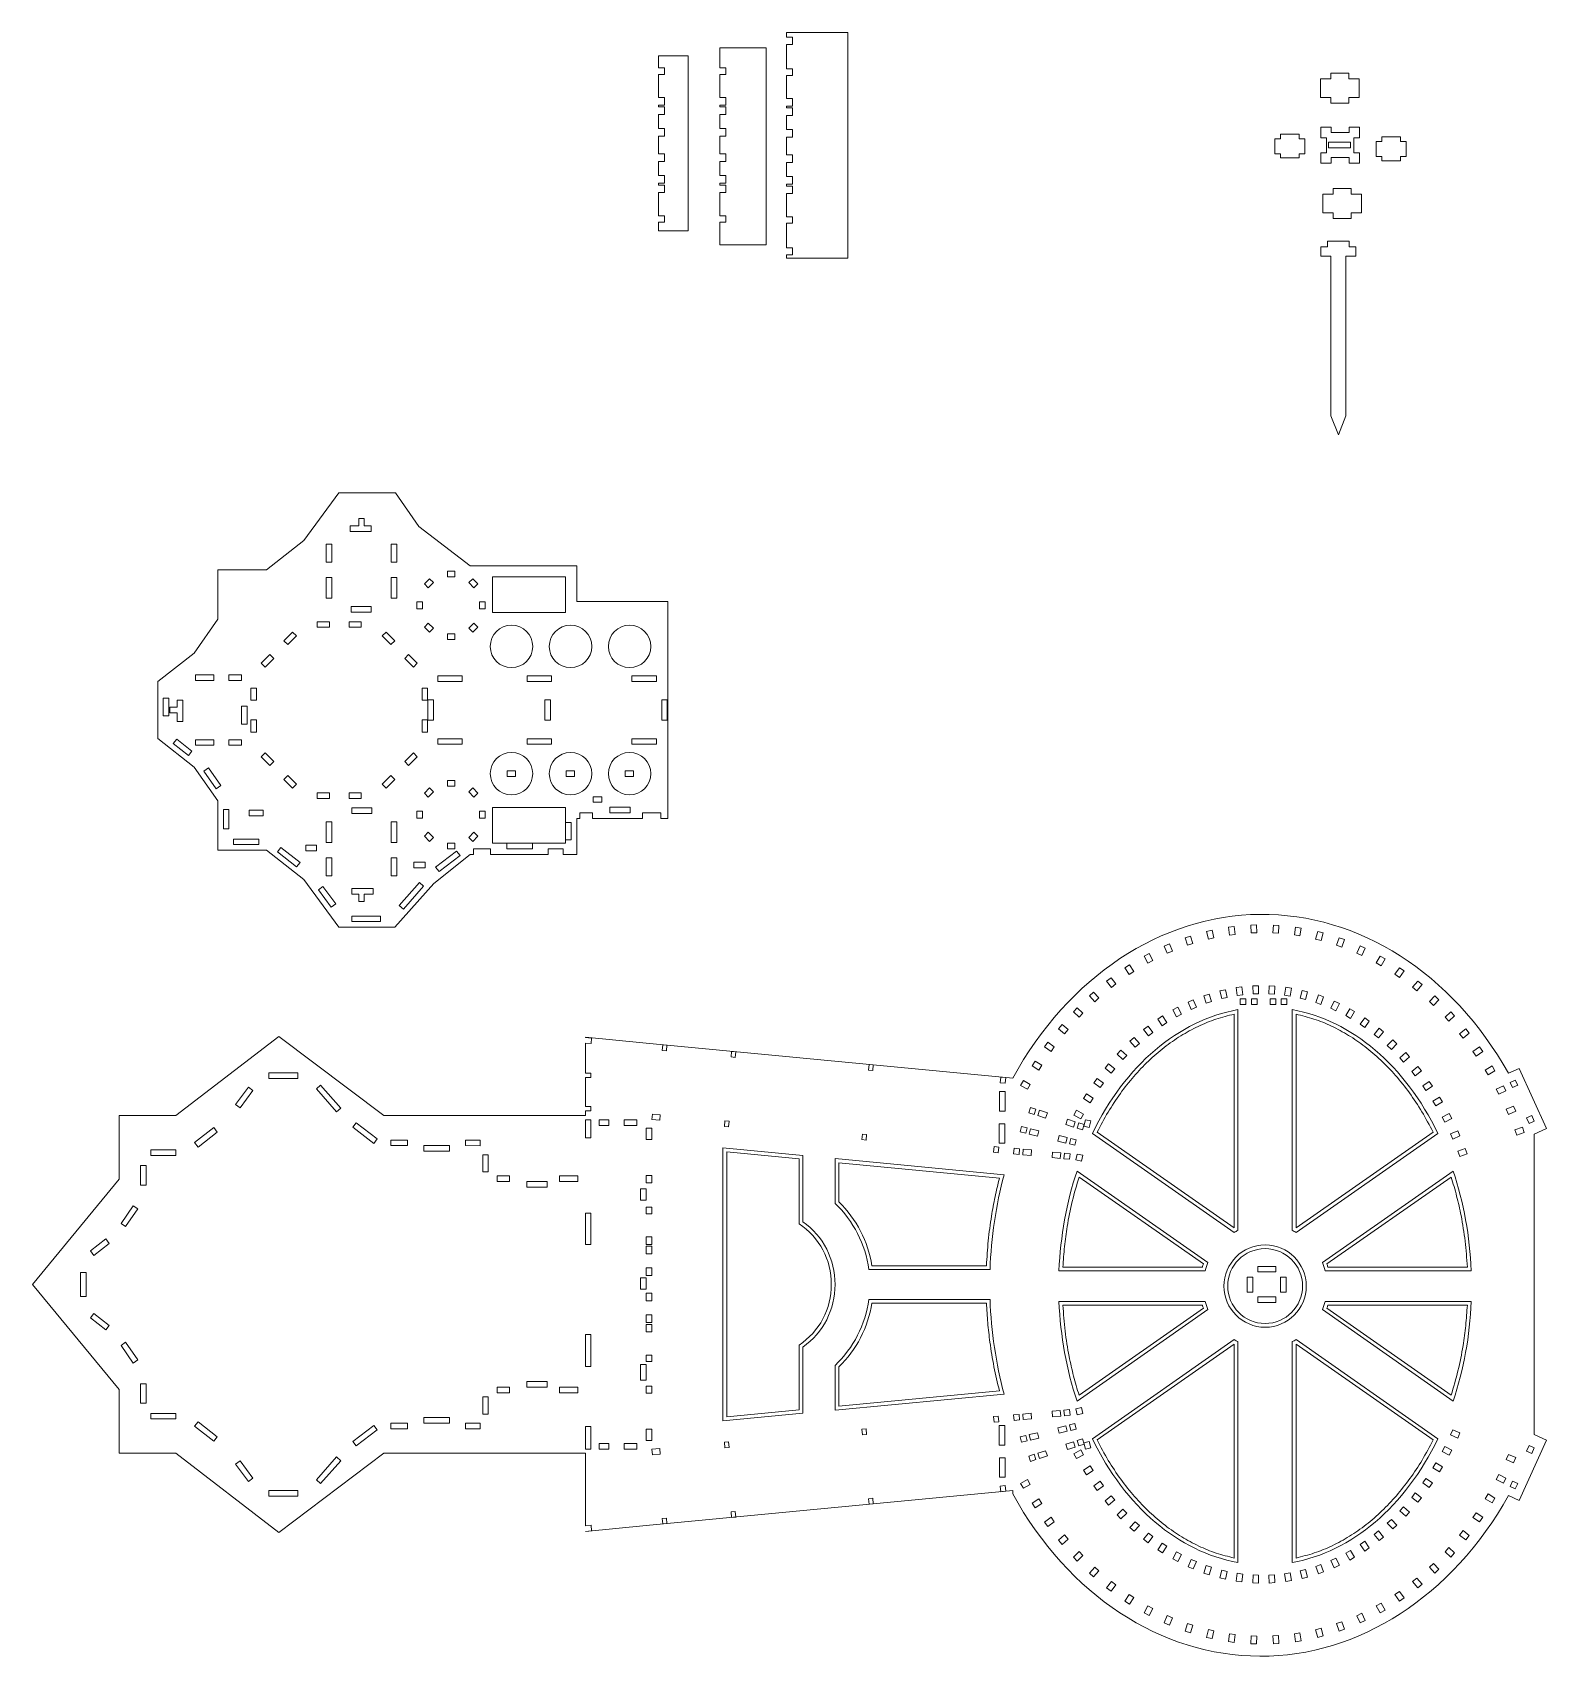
# Model space of a CAD drawing. Header units: millimetres. Extents: x -287 to 524, y -313 to 557.
import ezdxf

# ---------------------------------------------------------------- set-up
doc = ezdxf.new("R2010")
doc.units = ezdxf.units.MM

msp = doc.modelspace()

# ---------------------------------------------------------------- linework, layer by layer
at = {"color": 7, "linetype": 'Continuous', "lineweight": 15}
for p, q in [((117.11, 557.07), (117.11, 554.52)), ((150.07, 557.07), (117.11, 557.07)), ((150.07, 436.15), (150.07, 557.07)), ((81.41, 548.78), (81.41, 538.06)), ((106.27, 548.78), (81.41, 548.78)), ((106.27, 443.3), (106.27, 548.78)), ((120.35, 554.52), (117.11, 554.52)), ((117.11, 550.71), (120.35, 550.71)), ((117.11, 550.71), (117.11, 537.52)), ((120.35, 550.71), (120.35, 554.52)), ((48.67, 544.54), (48.67, 538.06)), ((64.44, 544.54), (48.67, 544.54)), ((64.44, 450.73), (64.44, 544.54)), ((51.9, 538.06), (48.67, 538.06)), ((48.67, 534.63), (51.9, 534.63)), ((48.67, 534.63), (48.67, 522.21)), ((51.9, 534.63), (51.9, 538.06)), ((84.65, 538.06), (81.41, 538.06)), ((81.41, 534.63), (81.41, 522.21)), ((81.41, 534.63), (84.65, 534.63)), ((84.65, 534.63), (84.65, 538.06)), ((120.35, 537.52), (117.11, 537.52)), ((117.11, 534.09), (117.11, 521.67)), ((117.11, 534.09), (120.35, 534.09)), ((120.35, 534.09), (120.35, 537.52)), ((403.15, 522.28), (403.15, 532.28)), ((408.73, 532.28), (403.15, 532.28)), ((418.39, 535.28), (408.73, 535.28)), ((408.73, 535.28), (408.73, 532.28)), ((418.39, 535.28), (418.39, 532.28)), ((423.91, 532.28), (418.39, 532.28)), ((423.91, 522.28), (423.91, 532.28)), ((51.9, 522.21), (48.67, 522.21)), ((51.9, 518.14), (51.9, 522.21)), ((84.65, 522.21), (81.41, 522.21)), ((84.65, 518.14), (84.65, 522.21)), ((408.73, 522.28), (403.15, 522.28)), ((408.73, 522.28), (408.73, 519.28)), ((418.39, 522.28), (418.39, 519.28)), ((423.91, 522.28), (418.39, 522.28)), ((48.67, 518.14), (51.9, 518.14)), ((48.67, 518.14), (48.67, 517.15)), ((51.9, 517.15), (48.67, 517.15)), ((51.9, 513.08), (51.9, 517.15)), ((81.41, 518.14), (81.41, 517.15)), ((81.41, 518.14), (84.65, 518.14)), ((84.65, 517.15), (81.41, 517.15)), ((84.65, 513.08), (84.65, 517.15)), ((120.35, 521.67), (117.11, 521.67)), ((117.11, 517.6), (117.11, 516.62)), ((117.11, 517.6), (120.35, 517.6)), ((120.35, 516.62), (117.11, 516.62)), ((120.35, 517.6), (120.35, 521.67)), ((120.35, 512.55), (120.35, 516.62)), ((418.39, 519.28), (408.73, 519.28)), ((48.67, 513.08), (51.9, 513.08)), ((48.67, 513.08), (48.67, 505.55)), ((51.9, 505.55), (48.67, 505.55)), ((51.9, 501.48), (51.9, 505.55)), ((81.41, 513.08), (81.41, 505.55)), ((81.41, 513.08), (84.65, 513.08)), ((84.65, 505.55), (81.41, 505.55)), ((84.65, 501.48), (84.65, 505.55)), ((117.11, 512.55), (117.11, 505.01)), ((117.11, 512.55), (120.35, 512.55)), ((120.35, 505.01), (117.11, 505.01)), ((120.35, 500.94), (120.35, 505.01)), ((408.91, 506.4), (403.33, 506.4)), ((403.33, 506.4), (403.33, 500.68)), ((408.91, 506.4), (408.91, 503.4)), ((418.57, 503.4), (418.57, 506.4)), ((424.09, 506.4), (418.57, 506.4)), ((424.09, 500.68), (424.09, 506.4)), ((48.67, 501.48), (48.67, 492.01)), ((48.67, 501.48), (51.9, 501.48)), ((81.41, 501.48), (81.41, 492.01)), ((81.41, 501.48), (84.65, 501.48)), ((117.11, 500.94), (117.11, 491.48)), ((117.11, 500.94), (120.35, 500.94)), ((378.76, 500.14), (378.76, 492.13)), ((378.76, 500.14), (381.76, 500.14)), ((391.76, 502.57), (381.76, 502.57)), ((381.76, 502.57), (381.76, 500.14)), ((391.76, 502.57), (391.76, 500.14)), ((391.76, 500.14), (394.76, 500.14)), ((394.76, 500.14), (394.76, 492.13)), ((406.33, 500.68), (403.33, 500.68)), ((406.33, 492.67), (406.33, 500.68)), ((419.22, 498.25), (407.48, 498.25)), ((407.48, 498.25), (407.48, 495.25)), ((408.91, 503.4), (418.57, 503.4)), ((419.22, 495.25), (419.22, 498.25)), ((424.09, 500.68), (421.09, 500.68)), ((421.09, 500.68), (421.09, 492.67)), ((432.99, 498.68), (432.99, 490.67)), ((432.99, 498.68), (435.99, 498.68)), ((445.99, 501.1), (435.99, 501.1)), ((435.99, 501.1), (435.99, 498.68)), ((445.99, 501.1), (445.99, 498.68)), ((445.99, 498.68), (448.99, 498.68)), ((448.99, 498.68), (448.99, 490.67)), ((51.9, 492.01), (48.67, 492.01)), ((48.67, 487.94), (48.67, 480.41)), ((48.67, 487.94), (51.9, 487.94)), ((51.9, 487.94), (51.9, 492.01)), ((84.65, 492.01), (81.41, 492.01)), ((81.41, 487.94), (81.41, 480.41)), ((81.41, 487.94), (84.65, 487.94)), ((84.65, 487.94), (84.65, 492.01)), ((120.35, 491.48), (117.11, 491.48)), ((117.11, 487.41), (117.11, 479.87)), ((117.11, 487.41), (120.35, 487.41)), ((120.35, 487.41), (120.35, 491.48)), ((378.76, 492.13), (381.76, 492.13)), ((381.76, 492.13), (381.76, 489.84)), ((391.76, 489.84), (381.76, 489.84)), ((391.76, 492.13), (394.76, 492.13)), ((391.76, 492.13), (391.76, 489.84)), ((403.33, 492.67), (406.33, 492.67)), ((403.33, 492.67), (403.33, 487.09)), ((407.48, 495.25), (419.22, 495.25)), ((418.57, 490.09), (408.91, 490.09)), ((408.91, 490.09), (408.91, 487.09)), ((418.57, 487.09), (418.57, 490.09)), ((421.09, 492.67), (424.09, 492.67)), ((424.09, 487.09), (424.09, 492.67)), ((432.99, 490.67), (435.99, 490.67)), ((435.99, 490.67), (435.99, 488.38)), ((445.99, 488.38), (435.99, 488.38)), ((445.99, 490.67), (448.99, 490.67)), ((445.99, 490.67), (445.99, 488.38)), ((51.9, 480.41), (48.67, 480.41)), ((51.9, 476.34), (51.9, 480.41)), ((84.65, 480.41), (81.41, 480.41)), ((84.65, 476.34), (84.65, 480.41)), ((120.35, 479.87), (117.11, 479.87)), ((120.35, 475.8), (120.35, 479.87)), ((403.33, 487.09), (408.91, 487.09)), ((418.57, 487.09), (424.09, 487.09)), ((48.67, 476.34), (48.67, 475.35)), ((48.67, 476.34), (51.9, 476.34)), ((51.9, 475.35), (48.67, 475.35)), ((48.67, 471.28), (48.67, 458.87)), ((48.67, 471.28), (51.9, 471.28)), ((51.9, 471.28), (51.9, 475.35)), ((81.41, 476.34), (81.41, 475.35)), ((81.41, 476.34), (84.65, 476.34)), ((84.65, 475.35), (81.41, 475.35)), ((81.41, 471.28), (81.41, 458.87)), ((81.41, 471.28), (84.65, 471.28)), ((84.65, 471.28), (84.65, 475.35)), ((117.11, 475.8), (120.35, 475.8)), ((117.11, 475.8), (117.11, 474.82)), ((120.35, 474.82), (117.11, 474.82)), ((117.11, 470.75), (120.35, 470.75)), ((117.11, 470.75), (117.11, 458.33)), ((120.35, 470.75), (120.35, 474.82)), ((404.35, 460.45), (404.35, 470.45)), ((409.93, 470.45), (404.35, 470.45)), ((409.93, 473.45), (409.93, 470.45)), ((419.59, 473.45), (409.93, 473.45)), ((419.59, 473.45), (419.59, 470.45)), ((425.11, 470.45), (419.59, 470.45)), ((425.11, 460.45), (425.11, 470.45)), ((51.9, 458.87), (48.67, 458.87)), ((48.67, 455.44), (48.67, 450.73)), ((48.67, 455.44), (51.9, 455.44)), ((51.9, 455.44), (51.9, 458.87)), ((84.65, 458.87), (81.41, 458.87)), ((81.41, 455.44), (81.41, 443.3)), ((81.41, 455.44), (84.65, 455.44)), ((84.65, 455.44), (84.65, 458.87)), ((120.35, 458.33), (117.11, 458.33)), ((117.11, 454.9), (117.11, 441.71)), ((117.11, 454.9), (120.35, 454.9)), ((120.35, 454.9), (120.35, 458.33)), ((409.93, 460.45), (404.35, 460.45)), ((409.93, 460.45), (409.93, 457.45)), ((419.59, 457.45), (409.93, 457.45)), ((419.59, 460.45), (419.59, 457.45)), ((425.11, 460.45), (419.59, 460.45)), ((48.67, 450.73), (64.44, 450.73)), ((406.86, 445.23), (406.86, 442.23)), ((418.6, 445.23), (406.86, 445.23)), ((418.6, 442.23), (418.6, 445.23)), ((81.41, 443.3), (106.27, 443.3)), ((120.35, 441.71), (117.11, 441.71)), ((117.11, 437.89), (117.11, 436.15)), ((117.11, 437.89), (120.35, 437.89)), ((117.11, 436.15), (150.07, 436.15)), ((120.35, 437.89), (120.35, 441.71)), ((403.38, 442.23), (403.38, 437.23)), ((406.86, 442.23), (403.38, 442.23)), ((403.38, 437.23), (408.75, 437.23)), ((408.75, 437.23), (408.75, 351.71)), ((416.71, 437.23), (422.08, 437.23)), ((416.71, 351.71), (416.71, 437.23)), ((422.08, 442.23), (418.6, 442.23)), ((422.08, 437.23), (422.08, 442.23)), ((408.75, 351.71), (412.73, 341.54)), ((412.73, 341.54), (416.71, 351.71)), ((-122.54, 310.45), (-141.37, 284.88)), ((-92.3, 310.45), (-122.54, 310.45)), ((-79.81, 292.34), (-92.3, 310.45)), ((-108.93, 296.72), (-111.93, 296.72)), ((-111.93, 296.72), (-111.93, 292.76)), ((-108.93, 292.76), (-108.93, 296.72)), ((-111.93, 292.76), (-116.59, 292.76)), ((-116.59, 292.76), (-116.59, 289.76)), ((-116.59, 289.76), (-105.18, 289.76)), ((-105.18, 292.76), (-108.93, 292.76)), ((-105.18, 289.76), (-105.18, 292.76)), ((-52.23, 271.41), (-79.81, 292.34)), ((-141.37, 284.88), (-161.39, 269.19)), ((-126.33, 282.95), (-129.33, 282.95)), ((-129.33, 282.95), (-129.33, 273.23)), ((-126.33, 273.23), (-126.33, 282.95)), ((-91.53, 282.95), (-94.53, 282.95)), ((-94.53, 282.95), (-94.53, 273.23)), ((-91.53, 273.23), (-91.53, 282.95)), ((-129.33, 273.23), (-126.33, 273.23)), ((-94.53, 273.23), (-91.53, 273.23)), ((4.8, 271.41), (-52.23, 271.41)), ((4.8, 252.19), (4.8, 271.41)), ((-187.43, 269.19), (-187.43, 242.82)), ((-161.39, 269.19), (-187.43, 269.19)), ((-129.33, 265.08), (-129.33, 253.97)), ((-126.33, 265.08), (-129.33, 265.08)), ((-126.33, 253.97), (-126.33, 265.08)), ((-91.53, 265.08), (-94.53, 265.08)), ((-94.53, 265.08), (-94.53, 253.97)), ((-91.53, 253.97), (-91.53, 265.08)), ((-74.05, 264.46), (-76.78, 261.73)), ((-76.78, 261.73), (-74.65, 259.61)), ((-74.65, 259.61), (-71.92, 262.34)), ((-71.92, 262.34), (-74.05, 264.46)), ((-64.4, 268.46), (-64.4, 265.46)), ((-60.54, 268.46), (-64.4, 268.46)), ((-64.4, 265.46), (-60.54, 265.46)), ((-60.54, 265.46), (-60.54, 268.46)), ((-50.89, 264.46), (-53.01, 262.34)), ((-53.01, 262.34), (-50.28, 259.61)), ((-48.16, 261.73), (-50.89, 264.46)), ((-50.28, 259.61), (-48.16, 261.73)), ((-40.26, 265.42), (-40.26, 246.28)), ((-1.2, 265.42), (-40.26, 265.42)), ((-1.2, 246.28), (-1.2, 265.42)), ((-129.33, 253.97), (-126.33, 253.97)), ((-94.53, 253.97), (-91.53, 253.97)), ((-105.18, 249.52), (-115.95, 249.52)), ((-115.95, 249.52), (-115.95, 246.52)), ((-115.95, 246.52), (-105.18, 246.52)), ((-105.18, 246.52), (-105.18, 249.52)), ((-80.77, 252.08), (-80.77, 248.22)), ((-77.77, 252.08), (-80.77, 252.08)), ((-80.77, 248.22), (-77.77, 248.22)), ((-77.77, 248.22), (-77.77, 252.08)), ((-44.16, 252.08), (-47.16, 252.08)), ((-47.16, 252.08), (-47.16, 248.22)), ((-47.16, 248.22), (-44.16, 248.22)), ((-44.16, 248.22), (-44.16, 252.08)), ((-40.26, 246.28), (-1.2, 246.28)), ((53.7, 252.19), (4.8, 252.19)), ((53.7, 135.99), (53.7, 252.19)), ((-187.43, 242.82), (-200.03, 224.63)), ((-147.46, 235.88), (-152.09, 231.25)), ((-145.34, 233.76), (-147.46, 235.88)), ((-127.58, 241.4), (-134.14, 241.4)), ((-134.14, 241.4), (-134.14, 238.4)), ((-134.14, 238.4), (-127.58, 238.4)), ((-127.58, 238.4), (-127.58, 241.4)), ((-110.55, 241.4), (-117.1, 241.4)), ((-117.1, 241.4), (-117.1, 238.4)), ((-117.1, 238.4), (-110.55, 238.4)), ((-110.55, 238.4), (-110.55, 241.4)), ((-97.23, 235.88), (-99.35, 233.76)), ((-92.6, 231.25), (-97.23, 235.88)), ((-74.65, 240.69), (-76.78, 238.57)), ((-76.78, 238.57), (-74.05, 235.84)), ((-71.92, 237.96), (-74.65, 240.69)), ((-74.05, 235.84), (-71.92, 237.96)), ((-50.28, 240.69), (-53.01, 237.96)), ((-53.01, 237.96), (-50.89, 235.84)), ((-50.89, 235.84), (-48.16, 238.57)), ((-48.16, 238.57), (-50.28, 240.69)), ((-152.09, 231.25), (-149.97, 229.13)), ((-149.97, 229.13), (-145.34, 233.76)), ((-99.35, 233.76), (-94.72, 229.13)), ((-94.72, 229.13), (-92.6, 231.25)), ((-64.4, 234.85), (-64.4, 231.85)), ((-60.54, 234.85), (-64.4, 234.85)), ((-64.4, 231.85), (-60.54, 231.85)), ((-60.54, 231.85), (-60.54, 234.85)), ((-200.03, 224.63), (-219.59, 209.3)), ((-159.5, 223.84), (-164.13, 219.21)), ((-164.13, 219.21), (-162.01, 217.09)), ((-162.01, 217.09), (-157.38, 221.72)), ((-157.38, 221.72), (-159.5, 223.84)), ((-85.19, 223.84), (-87.31, 221.72)), ((-87.31, 221.72), (-82.67, 217.09)), ((-80.55, 219.21), (-85.19, 223.84)), ((-82.67, 217.09), (-80.55, 219.21)), ((-219.59, 209.3), (-219.59, 178.88)), ((-189.56, 212.99), (-199.29, 212.99)), ((-199.29, 212.99), (-199.29, 209.99)), ((-199.29, 209.99), (-189.56, 209.99)), ((-189.56, 209.99), (-189.56, 212.99)), ((-174.7, 212.99), (-181.42, 212.99)), ((-181.42, 212.99), (-181.42, 209.99)), ((-181.42, 209.99), (-174.7, 209.99)), ((-174.7, 209.99), (-174.7, 212.99)), ((-56.45, 212.45), (-69.57, 212.45)), ((-69.57, 212.45), (-69.57, 209.45)), ((-69.57, 209.45), (-56.45, 209.45)), ((-56.45, 209.45), (-56.45, 212.45)), ((-8.67, 212.45), (-21.79, 212.45)), ((-21.79, 212.45), (-21.79, 209.45)), ((-21.79, 209.45), (-8.67, 209.45)), ((-8.67, 209.45), (-8.67, 212.45)), ((47.51, 212.45), (34.39, 212.45)), ((34.39, 212.45), (34.39, 209.45)), ((34.39, 209.45), (47.51, 209.45)), ((47.51, 209.45), (47.51, 212.45)), ((-213.59, 200.52), (-216.59, 200.52)), ((-216.59, 200.52), (-216.59, 190.94)), ((-213.59, 190.94), (-213.59, 200.52)), ((-169.65, 205.89), (-169.65, 199.33)), ((-166.65, 205.89), (-169.65, 205.89)), ((-166.65, 199.33), (-166.65, 205.89)), ((-75.03, 205.89), (-78.03, 205.89)), ((-78.03, 205.89), (-78.03, 199.33)), ((-75.03, 199.33), (-75.03, 205.89)), ((-209.1, 195.59), (-213.06, 195.59)), ((-213.06, 195.59), (-213.06, 192.59)), ((-213.06, 192.59), (-209.1, 192.59)), ((-206.1, 199.34), (-209.1, 199.34)), ((-209.1, 199.34), (-209.1, 195.59)), ((-209.1, 192.59), (-209.1, 187.93)), ((-206.1, 187.93), (-206.1, 199.34)), ((-171.7, 196.23), (-174.7, 196.23)), ((-174.7, 196.23), (-174.7, 186.56)), ((-171.7, 186.56), (-171.7, 196.23)), ((-169.65, 199.33), (-166.65, 199.33)), ((-78.03, 199.33), (-75.03, 199.33)), ((-71.87, 199.51), (-74.87, 199.51)), ((-74.87, 199.51), (-74.87, 188.67)), ((-71.87, 188.67), (-71.87, 199.51)), ((-9.27, 199.51), (-12.27, 199.51)), ((-12.27, 199.51), (-12.27, 188.67)), ((-9.27, 188.67), (-9.27, 199.51)), ((53.33, 199.51), (50.33, 199.51)), ((50.33, 199.51), (50.33, 188.67)), ((53.33, 188.67), (53.33, 199.51)), ((-216.59, 190.94), (-213.59, 190.94)), ((-209.1, 187.93), (-206.1, 187.93)), ((-174.7, 186.56), (-171.7, 186.56)), ((-169.65, 188.85), (-169.65, 182.3)), ((-166.65, 188.85), (-169.65, 188.85)), ((-166.65, 182.3), (-166.65, 188.85)), ((-75.03, 188.85), (-78.03, 188.85)), ((-78.03, 188.85), (-78.03, 182.3)), ((-75.03, 182.3), (-75.03, 188.85)), ((-74.87, 188.67), (-71.87, 188.67)), ((-12.27, 188.67), (-9.27, 188.67)), ((50.33, 188.67), (53.33, 188.67)), ((-219.59, 178.88), (-200.03, 163.56)), ((-209.43, 178.55), (-211.28, 176.18)), ((-211.28, 176.18), (-203.09, 169.76)), ((-201.24, 172.13), (-209.43, 178.55)), ((-189.56, 178.2), (-199.29, 178.2)), ((-199.29, 178.2), (-199.29, 175.2)), ((-199.29, 175.2), (-189.56, 175.2)), ((-189.56, 175.2), (-189.56, 178.2)), ((-174.7, 178.2), (-181.42, 178.2)), ((-181.42, 178.2), (-181.42, 175.2)), ((-181.42, 175.2), (-174.7, 175.2)), ((-174.7, 175.2), (-174.7, 178.2)), ((-169.65, 182.3), (-166.65, 182.3)), ((-78.03, 182.3), (-75.03, 182.3)), ((-56.45, 178.74), (-69.57, 178.74)), ((-69.57, 178.74), (-69.57, 175.74)), ((-69.57, 175.74), (-56.45, 175.74)), ((-56.45, 175.74), (-56.45, 178.74)), ((-8.67, 178.74), (-21.79, 178.74)), ((-21.79, 178.74), (-21.79, 175.74)), ((-21.79, 175.74), (-8.67, 175.74)), ((-8.67, 175.74), (-8.67, 178.74)), ((47.51, 178.74), (34.39, 178.74)), ((34.39, 178.74), (34.39, 175.74)), ((34.39, 175.74), (47.51, 175.74)), ((47.51, 175.74), (47.51, 178.74)), ((-203.09, 169.76), (-201.24, 172.13)), ((-162.01, 171.1), (-164.13, 168.98)), ((-164.13, 168.98), (-159.5, 164.35)), ((-157.38, 166.47), (-162.01, 171.1)), ((-159.5, 164.35), (-157.38, 166.47)), ((-82.67, 171.1), (-87.31, 166.47)), ((-87.31, 166.47), (-85.19, 164.35)), ((-85.19, 164.35), (-80.55, 168.98)), ((-80.55, 168.98), (-82.67, 171.1)), ((-200.03, 163.56), (-187.43, 145.37)), ((-192.42, 163.1), (-194.88, 161.39)), ((-194.88, 161.39), (-188.32, 151.93)), ((-185.86, 153.64), (-192.42, 163.1)), ((-149.97, 159.06), (-152.09, 156.94)), ((-152.09, 156.94), (-147.46, 152.3)), ((-145.34, 154.42), (-149.97, 159.06)), ((-94.72, 159.06), (-99.35, 154.42)), ((-97.23, 152.3), (-92.6, 156.94)), ((-92.6, 156.94), (-94.72, 159.06)), ((-32.43, 161.51), (-32.43, 158.51)), ((-27.94, 161.51), (-32.43, 161.51)), ((-32.43, 158.51), (-27.94, 158.51)), ((-27.94, 158.51), (-27.94, 161.51)), ((3.66, 161.51), (-0.83, 161.51)), ((-0.83, 161.51), (-0.83, 158.51)), ((-0.83, 158.51), (3.66, 158.51)), ((3.66, 158.51), (3.66, 161.51)), ((30.82, 161.51), (30.82, 158.51)), ((35.31, 161.51), (30.82, 161.51)), ((30.82, 158.51), (35.31, 158.51)), ((35.31, 158.51), (35.31, 161.51)), ((-188.32, 151.93), (-185.86, 153.64)), ((-147.46, 152.3), (-145.34, 154.42)), ((-127.58, 149.78), (-134.14, 149.78)), ((-134.14, 149.78), (-134.14, 146.78)), ((-127.58, 146.78), (-127.58, 149.78)), ((-117.1, 149.78), (-117.1, 146.78)), ((-110.55, 149.78), (-117.1, 149.78)), ((-110.55, 146.78), (-110.55, 149.78)), ((-99.35, 154.42), (-97.23, 152.3)), ((-74.05, 152.34), (-76.78, 149.61)), ((-76.78, 149.61), (-74.65, 147.49)), ((-74.65, 147.49), (-71.92, 150.22)), ((-71.92, 150.22), (-74.05, 152.34)), ((-60.54, 156.34), (-64.4, 156.34)), ((-64.4, 156.34), (-64.4, 153.34)), ((-64.4, 153.34), (-60.54, 153.34)), ((-60.54, 153.34), (-60.54, 156.34)), ((-50.89, 152.34), (-53.01, 150.22)), ((-53.01, 150.22), (-50.28, 147.49)), ((-48.16, 149.61), (-50.89, 152.34)), ((-50.28, 147.49), (-48.16, 149.61)), ((-187.43, 145.37), (-187.43, 118.99)), ((-181.43, 140.86), (-184.43, 140.86)), ((-184.43, 140.86), (-184.43, 130.45)), ((-181.43, 130.45), (-181.43, 140.86)), ((-163.04, 140.39), (-170.61, 140.39)), ((-170.61, 140.39), (-170.61, 137.39)), ((-163.04, 137.39), (-163.04, 140.39)), ((-134.14, 146.78), (-127.58, 146.78)), ((-117.1, 146.78), (-110.55, 146.78)), ((-104.92, 141.67), (-115.68, 141.67)), ((-115.68, 141.67), (-115.68, 138.67)), ((-104.92, 138.67), (-104.92, 141.67)), ((-80.77, 139.97), (-80.77, 136.1)), ((-77.77, 139.97), (-80.77, 139.97)), ((-77.77, 136.1), (-77.77, 139.97)), ((-47.16, 139.97), (-47.16, 136.1)), ((-44.16, 139.97), (-47.16, 139.97)), ((-44.16, 136.1), (-44.16, 139.97)), ((-1.2, 141.91), (-40.26, 141.91)), ((-40.26, 141.91), (-40.26, 122.76)), ((-1.2, 133.8), (-1.2, 141.91)), ((18.21, 147.65), (13.61, 147.65)), ((13.61, 147.65), (13.61, 144.65)), ((13.61, 144.65), (18.21, 144.65)), ((18.21, 144.65), (18.21, 147.65)), ((33.36, 141.99), (22.49, 141.99)), ((22.49, 141.99), (22.49, 138.99)), ((33.36, 138.99), (33.36, 141.99)), ((-170.61, 137.39), (-163.04, 137.39)), ((-129.33, 134.22), (-129.33, 123.1)), ((-126.33, 134.22), (-129.33, 134.22)), ((-126.33, 123.1), (-126.33, 134.22)), ((-115.68, 138.67), (-104.92, 138.67)), ((-91.53, 134.22), (-94.53, 134.22)), ((-94.53, 134.22), (-94.53, 123.1)), ((-91.53, 123.1), (-91.53, 134.22)), ((-80.77, 136.1), (-77.77, 136.1)), ((-47.16, 136.1), (-44.16, 136.1)), ((1.8, 133.8), (-1.2, 133.8)), ((-1.2, 124.64), (-1.2, 133.8)), ((1.8, 124.64), (1.8, 133.8)), ((4.8, 116.77), (4.8, 135.99)), ((4.8, 135.99), (6.52, 135.99)), ((13.2, 138.99), (6.52, 138.99)), ((6.52, 138.99), (6.52, 135.99)), ((13.2, 135.99), (13.2, 138.99)), ((13.2, 135.99), (40, 135.99)), ((22.49, 138.99), (33.36, 138.99)), ((49.82, 138.99), (40, 138.99)), ((40, 138.99), (40, 135.99)), ((49.82, 135.99), (49.82, 138.99)), ((49.82, 135.99), (53.7, 135.99)), ((-184.43, 130.45), (-181.43, 130.45)), ((-165.51, 124.99), (-178.91, 124.99)), ((-178.91, 124.99), (-178.91, 121.99)), ((-178.91, 121.99), (-165.51, 121.99)), ((-165.51, 121.99), (-165.51, 124.99)), ((-129.33, 123.1), (-126.33, 123.1)), ((-94.53, 123.1), (-91.53, 123.1)), ((-74.65, 128.58), (-76.78, 126.46)), ((-76.78, 126.46), (-74.05, 123.73)), ((-71.92, 125.85), (-74.65, 128.58)), ((-74.05, 123.73), (-71.92, 125.85)), ((-60.54, 122.73), (-64.4, 122.73)), ((-64.4, 122.73), (-64.4, 119.73)), ((-60.54, 119.73), (-60.54, 122.73)), ((-50.28, 128.58), (-53.01, 125.85)), ((-53.01, 125.85), (-50.89, 123.73)), ((-50.89, 123.73), (-48.16, 126.46)), ((-48.16, 126.46), (-50.28, 128.58)), ((-40.26, 122.76), (-32.67, 122.76)), ((-32.67, 122.76), (-32.67, 119.76)), ((-32.67, 122.76), (-18.92, 122.76)), ((-18.92, 122.76), (-1.2, 122.76)), ((-18.92, 119.76), (-18.92, 122.76)), ((-1.2, 122.76), (-1.2, 124.64)), ((-1.2, 124.64), (1.8, 124.64)), ((-187.43, 118.99), (-161.39, 118.99)), ((-161.39, 118.99), (-141.37, 103.3)), ((-153.61, 120.52), (-155.46, 118.16)), ((-155.46, 118.16), (-145.18, 110.1)), ((-143.33, 112.46), (-153.61, 120.52)), ((-134.63, 121.71), (-140.29, 121.71)), ((-140.29, 121.71), (-140.29, 118.71)), ((-140.29, 118.71), (-134.63, 118.71)), ((-134.63, 118.71), (-134.63, 121.71)), ((-129.33, 114.96), (-129.33, 105.24)), ((-126.33, 114.96), (-129.33, 114.96)), ((-126.33, 105.24), (-126.33, 114.96)), ((-94.53, 114.96), (-94.53, 105.24)), ((-91.53, 114.96), (-94.53, 114.96)), ((-91.53, 105.24), (-91.53, 114.96)), ((-71.79, 101.21), (-52.19, 116.77)), ((-59.48, 118.53), (-70.73, 109.93)), ((-68.91, 107.54), (-57.66, 116.14)), ((-64.4, 119.73), (-60.54, 119.73)), ((-57.66, 116.14), (-59.48, 118.53)), ((-52.19, 116.77), (-50.46, 116.77)), ((-41.43, 119.77), (-50.46, 119.77)), ((-50.46, 119.77), (-50.46, 116.77)), ((-41.43, 116.77), (-41.43, 119.77)), ((-41.43, 116.77), (-10.39, 116.77)), ((-32.67, 119.76), (-18.92, 119.76)), ((-2.5, 119.77), (-10.4, 119.77)), ((-10.4, 119.77), (-10.39, 116.77)), ((-2.5, 116.77), (-2.5, 119.77)), ((-2.5, 116.77), (4.8, 116.77)), ((-145.18, 110.1), (-143.33, 112.46)), ((-129.33, 105.24), (-126.33, 105.24)), ((-94.53, 105.24), (-91.53, 105.24)), ((-76.29, 112.64), (-82.33, 112.64)), ((-82.33, 112.64), (-82.33, 109.64)), ((-82.33, 109.64), (-76.29, 109.64)), ((-76.29, 109.64), (-76.29, 112.64)), ((-70.73, 109.93), (-68.91, 107.54)), ((-141.37, 103.3), (-122.54, 77.74)), ((-131.13, 99.52), (-133.54, 97.74)), ((-133.54, 97.74), (-126.7, 88.44)), ((-124.28, 90.22), (-131.13, 99.52)), ((-104.27, 98.43), (-115.68, 98.43)), ((-115.68, 98.43), (-115.68, 95.43)), ((-104.27, 95.43), (-104.27, 98.43)), ((-92.53, 77.74), (-71.79, 101.21)), ((-79.41, 101.64), (-90.27, 89.36)), ((-88.02, 87.37), (-77.16, 99.66)), ((-77.16, 99.66), (-79.41, 101.64)), ((-126.7, 88.44), (-124.28, 90.22)), ((-115.68, 95.43), (-111.93, 95.43)), ((-111.93, 95.43), (-111.93, 91.47)), ((-111.93, 91.47), (-108.93, 91.47)), ((-108.93, 91.47), (-108.93, 95.43)), ((-108.93, 95.43), (-104.27, 95.43)), ((-90.27, 89.36), (-88.02, 87.37)), ((-100.21, 83.74), (-115.7, 83.74)), ((-115.7, 83.74), (-115.7, 80.74)), ((-115.7, 80.74), (-100.21, 80.74)), ((-100.21, 80.74), (-100.21, 83.74)), ((365.93, 78.91), (368.93, 79)), ((366.06, 74.66), (365.93, 78.91)), ((368.93, 79), (369.06, 74.76)), ((377.64, 74.68), (377.92, 78.92)), ((377.92, 78.92), (380.92, 78.72)), ((380.92, 78.72), (380.64, 74.48)), ((-122.54, 77.74), (-92.53, 77.74)), ((330.67, 72.09), (333.52, 73.02)), ((331.98, 68.05), (330.67, 72.09)), ((333.52, 73.02), (334.83, 68.97)), ((342.2, 75.47), (345.13, 76.13)), ((343.13, 71.32), (342.2, 75.47)), ((346.06, 71.98), (343.13, 71.32)), ((345.13, 76.13), (346.06, 71.98)), ((353.99, 77.76), (356.96, 78.13)), ((354.52, 73.54), (353.99, 77.76)), ((357.5, 73.92), (354.52, 73.54)), ((356.96, 78.13), (357.5, 73.92)), ((369.06, 74.76), (366.06, 74.66)), ((380.64, 74.48), (377.64, 74.68)), ((389.18, 73.58), (389.87, 77.77)), ((392.14, 73.1), (389.18, 73.58)), ((389.87, 77.77), (392.83, 77.29)), ((392.83, 77.29), (392.14, 73.1)), ((400.58, 71.38), (401.66, 75.5)), ((403.48, 70.62), (400.58, 71.38)), ((401.66, 75.5), (404.56, 74.74)), ((404.56, 74.74), (403.48, 70.62)), ((411.74, 68.13), (413.19, 72.12)), ((413.19, 72.12), (416.01, 71.1)), ((416.01, 71.1), (414.56, 67.1)), ((308.7, 62.29), (311.35, 63.7)), ((310.7, 58.54), (308.7, 62.29)), ((311.35, 63.7), (313.34, 59.95)), ((319.48, 67.68), (322.24, 68.85)), ((321.14, 63.77), (319.48, 67.68)), ((323.9, 64.94), (321.14, 63.77)), ((322.24, 68.85), (323.9, 64.94)), ((334.83, 68.97), (331.98, 68.05)), ((414.56, 67.1), (411.74, 68.13)), ((422.58, 63.86), (424.39, 67.71)), ((425.3, 62.59), (422.58, 63.86)), ((424.39, 67.71), (427.1, 66.44)), ((427.1, 66.44), (425.3, 62.59)), ((433.04, 58.63), (435.16, 62.31)), ((435.16, 62.31), (437.76, 60.81)), ((298.4, 56), (300.92, 57.62)), ((300.7, 52.42), (298.4, 56)), ((303.22, 54.05), (300.7, 52.42)), ((300.92, 57.62), (303.22, 54.05)), ((313.34, 59.95), (310.7, 58.54)), ((435.63, 57.13), (433.04, 58.63)), ((437.76, 60.81), (435.63, 57.13)), ((443.04, 52.52), (445.46, 56.02)), ((445.5, 50.81), (443.04, 52.52)), ((445.46, 56.02), (447.92, 54.3)), ((447.92, 54.3), (445.5, 50.81)), ((288.62, 48.88), (291.01, 50.71)), ((291.2, 45.51), (288.62, 48.88)), ((291.01, 50.71), (293.59, 47.33)), ((293.59, 47.33), (291.2, 45.51)), ((349.34, 43.62), (352.27, 44.28)), ((350.27, 39.48), (349.34, 43.62)), ((352.27, 44.28), (353.2, 40.13)), ((358.09, 45.38), (361.06, 45.76)), ((358.62, 41.16), (358.09, 45.38)), ((361.06, 45.76), (361.6, 41.54)), ((366.91, 46.29), (369.91, 46.38)), ((367.04, 42.04), (366.91, 46.29)), ((369.91, 46.38), (370.04, 42.13)), ((375.49, 42.11), (375.77, 46.35)), ((375.77, 46.35), (378.76, 46.16)), ((378.76, 46.16), (378.48, 41.91)), ((383.93, 41.37), (384.61, 45.56)), ((384.61, 45.56), (387.57, 45.08)), ((387.57, 45.08), (386.89, 40.89)), ((392.31, 39.81), (393.39, 43.93)), ((393.39, 43.93), (396.29, 43.17)), ((452.53, 45.6), (455.23, 48.89)), ((454.85, 43.7), (452.53, 45.6)), ((457.55, 46.99), (454.85, 43.7)), ((455.23, 48.89), (457.55, 46.99)), ((279.41, 41.02), (281.65, 43.02)), ((282.24, 37.85), (279.41, 41.02)), ((281.65, 43.02), (284.48, 39.85)), ((284.48, 39.85), (282.24, 37.85)), ((324.04, 33.48), (326.68, 34.89)), ((326.68, 34.89), (328.68, 31.14)), ((332.27, 37.65), (335.03, 38.83)), ((333.93, 33.74), (332.27, 37.65)), ((336.69, 34.92), (333.93, 33.74)), ((335.03, 38.83), (336.69, 34.92)), ((340.72, 41.04), (343.57, 41.96)), ((342.02, 37), (340.72, 41.04)), ((344.88, 37.92), (342.02, 37)), ((343.57, 41.96), (344.88, 37.92)), ((353.2, 40.13), (350.27, 39.48)), ((361.6, 41.54), (358.62, 41.16)), ((363.17, 39.39), (360.17, 39.39)), ((360.17, 39.39), (360.17, 36.39)), ((360.17, 36.39), (363.17, 36.39)), ((363.17, 36.39), (363.17, 39.39)), ((369.17, 39.39), (366.17, 39.39)), ((366.17, 39.39), (366.17, 36.39)), ((366.17, 36.39), (369.17, 36.39)), ((370.04, 42.13), (367.04, 42.04)), ((369.17, 36.39), (369.17, 39.39)), ((378.48, 41.91), (375.49, 42.11)), ((379.17, 39.39), (376.17, 39.39)), ((376.17, 39.39), (376.17, 36.39)), ((376.17, 36.39), (379.17, 36.39)), ((379.17, 36.39), (379.17, 39.39)), ((385.17, 39.39), (382.17, 39.39)), ((382.17, 39.39), (382.17, 36.39)), ((382.17, 36.39), (385.17, 36.39)), ((386.89, 40.89), (383.93, 41.37)), ((385.17, 36.39), (385.17, 39.39)), ((395.21, 39.05), (392.31, 39.81)), ((396.29, 43.17), (395.21, 39.05)), ((400.6, 37.45), (402.05, 41.45)), ((403.42, 36.43), (400.6, 37.45)), ((402.05, 41.45), (404.87, 40.42)), ((404.87, 40.42), (403.42, 36.43)), ((408.75, 34.3), (410.55, 38.15)), ((410.55, 38.15), (413.27, 36.88)), ((413.27, 36.88), (411.46, 33.03)), ((461.49, 37.93), (464.42, 41.01)), ((463.66, 35.86), (461.49, 37.93)), ((466.59, 38.93), (463.66, 35.86)), ((464.42, 41.01), (466.59, 38.93)), ((270.8, 32.49), (272.89, 34.64)), ((273.85, 29.53), (270.8, 32.49)), ((272.89, 34.64), (275.94, 31.68)), ((275.94, 31.68), (273.85, 29.53)), ((316.08, 28.57), (318.6, 30.19)), ((318.38, 24.99), (316.08, 28.57)), ((320.9, 26.62), (318.38, 24.99)), ((318.6, 30.19), (320.9, 26.62)), ((326.03, 29.73), (324.04, 33.48)), ((328.68, 31.14), (326.03, 29.73)), ((356.97, -83.39), (356.97, 31.17)), ((358.97, -84.72), (358.97, 33.6)), ((388.07, 33.6), (388.07, -84.72)), ((390.07, 31.17), (390.07, -83.39)), ((411.46, 33.03), (408.75, 34.3)), ((416.7, 30.38), (418.83, 34.06)), ((419.3, 28.88), (416.7, 30.38)), ((418.83, 34.06), (421.43, 32.56)), ((421.43, 32.56), (419.3, 28.88)), ((424.42, 25.72), (426.84, 29.21)), ((426.84, 29.21), (429.31, 27.5)), ((429.31, 27.5), (426.88, 24.01)), ((469.87, 29.6), (473.02, 32.45)), ((471.88, 27.37), (469.87, 29.6)), ((475.03, 30.23), (471.88, 27.37)), ((473.02, 32.45), (475.03, 30.23)), ((-154.77, 19.26), (-209.92, -23.19)), ((-98.43, -23.19), (-154.77, 19.26)), ((9.46, 18.79), (9.46, 18.7)), ((42.03, 15.61), (9.46, 18.79)), ((12.81, 18.38), (9.46, 18.7)), ((12.52, 15.39), (12.81, 18.38)), ((262.8, 23.35), (264.73, 25.64)), ((266.05, 20.61), (262.8, 23.35)), ((264.73, 25.64), (267.98, 22.9)), ((267.98, 22.9), (266.05, 20.61)), ((301.14, 16.67), (303.38, 18.66)), ((303.38, 18.66), (306.21, 15.49)), ((308.43, 22.95), (310.81, 24.77)), ((311.01, 19.57), (308.43, 22.95)), ((310.81, 24.77), (313.39, 21.39)), ((313.39, 21.39), (311.01, 19.57)), ((426.88, 24.01), (424.42, 25.72)), ((431.85, 20.35), (434.54, 23.64)), ((434.17, 18.45), (431.85, 20.35)), ((436.86, 21.74), (434.17, 18.45)), ((434.54, 23.64), (436.86, 21.74)), ((438.95, 14.33), (441.88, 17.4)), ((441.88, 17.4), (444.05, 15.33)), ((477.65, 20.66), (481, 23.29)), ((479.51, 18.3), (477.65, 20.66)), ((482.85, 20.93), (479.51, 18.3)), ((481, 23.29), (482.85, 20.93)), ((9.46, 15.69), (9.46, -0.5)), ((9.46, 15.69), (12.52, 15.39)), ((42.03, 15.59), (42.03, 15.61)), ((42.03, 15.59), (238.34, -3.15)), ((50.95, 14.73), (50.67, 11.75)), ((50.67, 11.75), (52.85, 11.54)), ((53.13, 14.53), (50.95, 14.73)), ((52.85, 11.54), (53.13, 14.53)), ((87.78, 11.21), (87.5, 8.23)), ((89.96, 11.01), (87.78, 11.21)), ((89.68, 8.02), (89.96, 11.01)), ((255.42, 13.68), (257.2, 16.1)), ((258.85, 11.16), (255.42, 13.68)), ((257.2, 16.1), (260.62, 13.58)), ((260.62, 13.58), (258.85, 11.16)), ((294.24, 9.77), (296.32, 11.93)), ((297.29, 6.82), (294.24, 9.77)), ((296.32, 11.93), (299.38, 8.97)), ((299.38, 8.97), (297.29, 6.82)), ((303.97, 13.49), (301.14, 16.67)), ((306.21, 15.49), (303.97, 13.49)), ((441.12, 12.26), (438.95, 14.33)), ((444.05, 15.33), (441.12, 12.26)), ((445.68, 7.69), (448.83, 10.54)), ((448.83, 10.54), (450.84, 8.32)), ((484.83, 11.19), (488.34, 13.59)), ((486.53, 8.71), (484.83, 11.19)), ((490.03, 11.12), (486.53, 8.71)), ((488.34, 13.59), (490.03, 11.12)), ((87.5, 8.23), (89.68, 8.02)), ((161.45, 4.17), (161.16, 1.19)), ((161.16, 1.19), (163.34, 0.98)), ((163.63, 3.97), (161.45, 4.17)), ((163.34, 0.98), (163.63, 3.97)), ((248.68, 3.53), (250.3, 6.06)), ((252.26, 1.24), (248.68, 3.53)), ((250.3, 6.06), (253.88, 3.77)), ((253.88, 3.77), (252.26, 1.24)), ((287.76, 2.32), (289.69, 4.62)), ((291.01, -0.42), (287.76, 2.32)), ((289.69, 4.62), (292.94, 1.88)), ((292.94, 1.88), (291.01, -0.42)), ((447.69, 5.46), (445.68, 7.69)), ((450.84, 8.32), (447.69, 5.46)), ((452.01, 0.48), (455.35, 3.11)), ((453.86, -1.88), (452.01, 0.48)), ((457.2, 0.75), (453.86, -1.88)), ((455.35, 3.11), (457.2, 0.75)), ((491.39, 1.25), (495.04, 3.42)), ((492.92, -1.33), (491.39, 1.25)), ((496.58, 0.85), (492.92, -1.33)), ((495.04, 3.42), (496.58, 0.85)), ((509.53, 2.09), (503.81, -0.51)), ((524.22, -30.13), (509.53, 2.09)), ((-177.88, -17.26), (-171.04, -7.96)), ((-171.04, -7.96), (-168.62, -9.74)), ((-160.04, -3.25), (-160.04, -0.25)), ((-160.04, -0.25), (-144.55, -0.25)), ((-144.55, -3.25), (-160.04, -3.25)), ((-144.55, -0.25), (-144.55, -3.25)), ((-134.6, -8.88), (-132.36, -6.89)), ((-132.36, -6.89), (-121.5, -19.17)), ((12.46, -0.5), (9.46, -0.5)), ((9.46, -2.69), (9.46, -18.38)), ((9.46, -2.69), (12.46, -2.69)), ((12.46, -2.69), (12.46, -0.5)), ((231.94, -2.56), (231.65, -5.55)), ((231.65, -5.55), (234.31, -5.8)), ((234.59, -2.82), (231.94, -2.56)), ((234.31, -5.8), (234.59, -2.82)), ((242.58, -7.02), (244.04, -4.4)), ((246.3, -9.09), (242.58, -7.02)), ((244.04, -4.4), (247.75, -6.47)), ((247.75, -6.47), (246.3, -9.09)), ((281.73, -5.64), (283.5, -3.22)), ((285.15, -8.16), (281.73, -5.64)), ((283.5, -3.22), (286.93, -5.74)), ((286.93, -5.74), (285.15, -8.16)), ((457.9, -7.25), (461.41, -4.84)), ((459.6, -9.72), (457.9, -7.25)), ((463.1, -7.32), (459.6, -9.72)), ((461.41, -4.84), (463.1, -7.32)), ((497.32, -9.1), (501.1, -7.16)), ((501.1, -7.16), (502.48, -9.82)), ((507.52, -4.16), (504.8, -5.42)), ((504.8, -5.42), (506.09, -8.21)), ((506.09, -8.21), (508.81, -6.95)), ((508.81, -6.95), (507.52, -4.16)), ((-175.47, -19.03), (-177.88, -17.26)), ((-168.62, -9.74), (-175.47, -19.03)), ((-123.75, -21.16), (-134.6, -8.88)), ((231.3, -10.31), (231.21, -20.75)), ((234.3, -10.34), (231.3, -10.31)), ((234.21, -20.77), (234.3, -10.34)), ((276.17, -14.06), (277.78, -11.54)), ((279.75, -16.36), (276.17, -14.06)), ((277.78, -11.54), (281.36, -13.83)), ((281.36, -13.83), (279.75, -16.36)), ((463.34, -15.43), (466.99, -13.26)), ((464.87, -18.01), (463.34, -15.43)), ((468.53, -15.84), (464.87, -18.01)), ((466.99, -13.26), (468.53, -15.84)), ((498.7, -11.77), (497.32, -9.1)), ((502.48, -9.82), (498.7, -11.77)), ((-240.17, -23.19), (-240.17, -57.24)), ((-209.92, -23.19), (-240.17, -23.19)), ((-121.5, -19.17), (-123.75, -21.16)), ((9.46, -23.19), (-98.43, -23.19)), ((12.46, -18.38), (9.46, -18.38)), ((9.46, -20.57), (9.46, -23.19)), ((9.46, -20.57), (12.46, -20.57)), ((12.46, -25.44), (9.46, -25.44)), ((9.46, -25.44), (9.46, -35.17)), ((12.46, -20.57), (12.46, -18.38)), ((12.46, -35.17), (12.46, -25.44)), ((21.95, -25.44), (16.93, -25.44)), ((16.93, -28.43), (16.93, -25.44)), ((21.95, -28.43), (21.95, -25.44)), ((37.01, -25.44), (30.18, -25.44)), ((30.18, -28.43), (30.18, -25.44)), ((37.01, -28.43), (37.01, -25.44)), ((45.41, -22.32), (45.13, -25.31)), ((45.13, -25.31), (49.29, -25.71)), ((49.57, -22.72), (45.41, -22.32)), ((49.29, -25.71), (49.57, -22.72)), ((84.22, -26.03), (83.94, -29.02)), ((86.4, -26.24), (84.22, -26.03)), ((231.21, -20.75), (234.21, -20.77)), ((247.91, -18.81), (246.99, -21.67)), ((246.99, -21.67), (249.85, -22.59)), ((250.76, -19.73), (247.91, -18.81)), ((249.85, -22.59), (250.76, -19.73)), ((252.64, -20.33), (251.73, -23.19)), ((251.73, -23.19), (255.96, -24.55)), ((256.88, -21.69), (252.64, -20.33)), ((255.96, -24.55), (256.88, -21.69)), ((267.63, -25.14), (266.72, -28)), ((271.87, -26.5), (267.63, -25.14)), ((271.1, -22.89), (272.56, -20.27)), ((274.81, -24.96), (271.1, -22.89)), ((272.56, -20.27), (276.27, -22.34)), ((276.27, -22.34), (274.81, -24.96)), ((277.24, -25.37), (276.43, -28.83)), ((280.16, -26.05), (277.24, -25.37)), ((279.35, -29.51), (280.16, -26.05)), ((468.3, -24.04), (472.08, -22.09)), ((469.68, -26.7), (468.3, -24.04)), ((473.46, -24.76), (469.68, -26.7)), ((472.08, -22.09), (473.46, -24.76)), ((502.63, -19.81), (506.52, -18.09)), ((503.84, -22.56), (502.63, -19.81)), ((507.73, -20.84), (503.84, -22.56)), ((506.52, -18.09), (507.73, -20.84)), ((516.29, -23.1), (513.56, -24.36)), ((513.56, -24.36), (514.97, -27.4)), ((517.7, -26.14), (516.29, -23.1)), ((-199.8, -37.67), (-189.52, -29.62)), ((-187.67, -31.98), (-197.95, -40.04)), ((-189.52, -29.62), (-187.67, -31.98)), ((-115.07, -29.44), (-113.25, -27.06)), ((-103.82, -38.04), (-115.07, -29.44)), ((-113.25, -27.06), (-102, -35.66)), ((21.95, -28.43), (16.93, -28.43)), ((37.01, -28.43), (30.18, -28.43)), ((45.03, -29.97), (42.03, -29.97)), ((42.03, -29.97), (42.03, -36.05)), ((45.03, -36.05), (45.03, -29.97)), ((83.94, -29.02), (86.12, -29.23)), ((86.12, -29.23), (86.4, -26.24)), ((157.9, -33.07), (157.61, -36.06)), ((160.07, -33.28), (157.9, -33.07)), ((159.78, -36.27), (160.07, -33.28)), ((231.16, -27.55), (231.07, -37.98)), ((234.16, -27.57), (231.16, -27.55)), ((234.07, -38.01), (234.16, -27.57)), ((243.11, -29.04), (242.4, -31.96)), ((242.4, -31.96), (245.31, -32.66)), ((246.02, -29.75), (243.11, -29.04)), ((245.31, -32.66), (246.02, -29.75)), ((247.94, -30.21), (247.23, -33.13)), ((247.23, -33.13), (251.55, -34.18)), ((252.26, -31.26), (247.94, -30.21)), ((251.55, -34.18), (252.26, -31.26)), ((263.24, -33.92), (262.53, -36.84)), ((267.56, -34.97), (263.24, -33.92)), ((266.72, -28), (270.95, -29.35)), ((270.95, -29.35), (271.87, -26.5)), ((273.75, -27.1), (272.83, -29.96)), ((272.83, -29.96), (275.69, -30.87)), ((276.6, -28.02), (273.75, -27.1)), ((275.69, -30.87), (276.6, -28.02)), ((276.43, -28.83), (279.35, -29.51)), ((280.98, -32.73), (356.93, -85.81)), ((283.53, -32.07), (356.97, -83.39)), ((390.07, -83.39), (463.5, -32.07)), ((390.1, -85.81), (466.05, -32.73)), ((472.78, -33), (476.67, -31.29)), ((473.99, -35.75), (472.78, -33)), ((477.88, -34.03), (473.99, -35.75)), ((476.67, -31.29), (477.88, -34.03)), ((511.29, -29.34), (507.31, -30.83)), ((507.31, -30.83), (508.36, -33.64)), ((512.34, -32.15), (508.36, -33.64)), ((511.29, -29.34), (512.34, -32.15)), ((514.97, -27.4), (517.7, -26.14)), ((517.57, -33.16), (524.22, -30.13)), ((517.57, -194.06), (517.57, -33.16)), ((-223.25, -44.51), (-223.25, -41.51)), ((-223.25, -41.51), (-209.85, -41.51)), ((-209.85, -41.51), (-209.85, -44.51)), ((-197.95, -40.04), (-199.8, -37.67)), ((-102, -35.66), (-103.82, -38.04)), ((-94.8, -39.28), (-94.8, -36.28)), ((-94.8, -36.28), (-85.77, -36.28)), ((-85.77, -39.28), (-94.8, -39.28)), ((-85.77, -36.28), (-85.77, -39.28)), ((-77.01, -42.28), (-77.01, -39.28)), ((-77.01, -39.28), (-63.26, -39.28)), ((-63.26, -42.28), (-77.01, -42.28)), ((-63.26, -39.28), (-63.26, -42.28)), ((-54.73, -39.28), (-54.73, -36.28)), ((-54.73, -36.28), (-46.84, -36.29)), ((-46.84, -39.29), (-54.73, -39.28)), ((-46.84, -36.29), (-46.84, -39.29)), ((9.46, -35.17), (12.46, -35.17)), ((42.03, -36.05), (45.03, -36.05)), ((125.92, -44.56), (83.14, -40.47)), ((83.14, -40.47), (83.14, -186.75)), ((85.14, -42.67), (85.14, -184.55)), ((123.92, -46.37), (85.14, -42.67)), ((157.61, -36.06), (159.78, -36.27)), ((228.38, -39.81), (228.09, -42.8)), ((228.09, -42.8), (230.63, -43.04)), ((230.92, -40.05), (228.38, -39.81)), ((230.63, -43.04), (230.92, -40.05)), ((231.07, -37.98), (234.07, -38.01)), ((239.05, -40.7), (238.77, -43.69)), ((242.04, -40.99), (239.05, -40.7)), ((241.75, -43.98), (242.04, -40.99)), ((244.01, -41.18), (243.72, -44.17)), ((248.43, -41.6), (244.01, -41.18)), ((248.15, -44.59), (248.43, -41.6)), ((259.68, -42.68), (259.39, -45.67)), ((264.1, -43.1), (259.68, -42.68)), ((262.53, -36.84), (266.85, -37.89)), ((263.82, -46.09), (264.1, -43.1)), ((266.07, -43.29), (265.78, -46.28)), ((269.05, -43.58), (266.07, -43.29)), ((266.85, -37.89), (267.56, -34.97)), ((269.48, -35.44), (268.77, -38.35)), ((268.77, -38.35), (271.69, -39.06)), ((272.39, -36.14), (269.48, -35.44)), ((271.69, -39.06), (272.39, -36.14)), ((480.73, -40.8), (476.75, -42.29)), ((476.75, -42.29), (477.8, -45.1)), ((480.73, -40.8), (481.78, -43.61)), ((-228.77, -49.96), (-225.77, -49.96)), ((-228.77, -60.37), (-228.77, -49.96)), ((-225.77, -49.96), (-225.77, -60.37)), ((-209.85, -44.51), (-223.25, -44.51)), ((-45.54, -44.16), (-42.54, -44.16)), ((-45.54, -53.31), (-45.54, -44.16)), ((-42.54, -44.16), (-42.54, -53.31)), ((123.92, -81.12), (123.92, -46.37)), ((125.92, -80.06), (125.92, -44.56)), ((233.73, -54.85), (143.18, -46.2)), ((143.18, -46.2), (143.18, -70.26)), ((145.18, -48.4), (145.18, -69.41)), ((231.2, -56.61), (145.18, -48.4)), ((238.77, -43.69), (241.75, -43.98)), ((243.72, -44.17), (248.15, -44.59)), ((259.39, -45.67), (263.82, -46.09)), ((265.78, -46.28), (268.77, -46.56)), ((268.77, -46.56), (269.05, -43.58)), ((272.92, -43.78), (272.19, -46.89)), ((272.19, -46.89), (275.11, -47.58)), ((275.84, -44.46), (272.92, -43.78)), ((275.11, -47.58), (275.84, -44.46)), ((481.78, -43.61), (477.8, -45.1)), ((-240.17, -57.24), (-286.66, -113.61)), ((-225.77, -60.37), (-228.77, -60.37)), ((-42.54, -53.31), (-45.54, -53.31)), ((-37.82, -58.51), (-37.82, -55.51)), ((-37.82, -55.51), (-31.14, -55.51)), ((-31.14, -58.51), (-37.82, -58.51)), ((-31.14, -55.51), (-31.14, -58.51)), ((-21.85, -61.51), (-21.85, -58.51)), ((-21.85, -58.51), (-10.98, -58.51)), ((-10.98, -58.51), (-10.98, -61.51)), ((-4.34, -58.51), (-4.34, -55.51)), ((-4.34, -55.51), (5.48, -55.51)), ((5.48, -58.51), (-4.34, -58.51)), ((5.48, -55.51), (5.48, -58.51)), ((45.03, -55.3), (42.03, -55.3)), ((42.03, -55.3), (42.03, -59.11)), ((42.03, -59.11), (45.03, -59.11)), ((45.03, -59.11), (45.03, -55.3)), ((342.87, -101.87), (272.79, -52.89)), ((340.45, -102.61), (273.86, -56.07)), ((474.24, -52.89), (404.16, -101.87)), ((473.18, -56.07), (406.59, -102.61)), ((-10.98, -61.51), (-21.85, -61.51)), ((39.03, -62.4), (39.03, -68.53)), ((42.03, -62.4), (39.03, -62.4)), ((39.03, -68.53), (42.03, -68.53)), ((42.03, -68.53), (42.03, -62.4)), ((-239.22, -80.91), (-232.66, -71.44)), ((-230.2, -73.15), (-236.76, -82.62)), ((-232.66, -71.44), (-230.2, -73.15)), ((12.46, -75.44), (9.46, -75.44)), ((9.46, -75.44), (9.46, -92.18)), ((12.46, -92.18), (12.46, -75.44)), ((45.03, -72.3), (42.03, -72.3)), ((42.03, -72.3), (42.03, -75.73)), ((42.03, -75.73), (45.03, -75.73)), ((45.03, -75.73), (45.03, -72.3)), ((-236.76, -82.62), (-239.22, -80.91)), ((-255.62, -95.7), (-247.43, -89.28)), ((-245.58, -91.64), (-253.77, -98.06)), ((-247.43, -89.28), (-245.58, -91.64)), ((9.46, -92.18), (12.46, -92.18)), ((45.03, -88.15), (42.03, -88.15)), ((42.03, -88.15), (42.03, -92.22)), ((42.03, -92.22), (45.03, -92.22)), ((45.03, -93.2), (42.03, -93.2)), ((42.03, -93.2), (42.03, -97.27)), ((45.03, -92.22), (45.03, -88.15)), ((45.03, -97.27), (45.03, -93.2)), ((-253.77, -98.06), (-255.62, -95.7)), ((42.03, -97.27), (45.03, -97.27)), ((162.96, -103.6), (224.26, -103.6)), ((265.21, -104.29), (339.89, -104.29)), ((369.53, -103.96), (369.53, -106.96)), ((379.19, -103.96), (369.53, -103.96)), ((379.19, -106.96), (379.19, -103.96)), ((407.14, -104.29), (481.82, -104.29)), ((-257.93, -107.18), (-260.93, -107.18)), ((-260.93, -107.18), (-260.93, -120.04)), ((-257.93, -120.04), (-257.93, -107.18)), ((39.03, -110.06), (39.03, -116.24)), ((42.03, -110.06), (39.03, -110.06)), ((45.03, -104.81), (42.03, -104.81)), ((42.03, -104.81), (42.03, -108.88)), ((42.03, -108.88), (45.03, -108.88)), ((42.03, -116.24), (42.03, -110.06)), ((45.03, -108.88), (45.03, -104.81)), ((161.23, -105.6), (226.17, -105.6)), ((263.12, -106.29), (341.41, -106.29)), ((366.95, -109.67), (363.95, -109.67)), ((363.95, -109.67), (363.95, -117.69)), ((366.95, -117.69), (366.95, -109.67)), ((369.53, -106.96), (379.19, -106.96)), ((384.71, -109.67), (381.71, -109.67)), ((381.71, -109.67), (381.71, -117.69)), ((384.71, -117.69), (384.71, -109.67)), ((405.63, -106.29), (483.91, -106.29)), ((-286.66, -113.61), (-240.17, -169.98)), ((-257.93, -120.04), (-260.93, -120.04)), ((39.03, -116.24), (42.03, -116.24)), ((45.03, -118.35), (42.03, -118.35)), ((42.03, -118.35), (42.03, -122.41)), ((45.03, -122.41), (45.03, -118.35)), ((226.17, -121.62), (161.23, -121.62)), ((363.95, -117.69), (366.95, -117.69)), ((379.19, -120.26), (369.53, -120.26)), ((369.53, -120.26), (369.53, -123.26)), ((379.19, -123.26), (379.19, -120.26)), ((381.71, -117.69), (384.71, -117.69)), ((-253.77, -129.16), (-255.62, -131.52)), ((-245.58, -135.58), (-253.77, -129.16)), ((42.03, -122.41), (45.03, -122.41)), ((45.03, -129.95), (42.03, -129.95)), ((42.03, -129.95), (42.03, -134.02)), ((45.03, -134.02), (45.03, -129.95)), ((224.26, -123.62), (162.96, -123.62)), ((341.41, -122.71), (263.12, -122.71)), ((339.89, -124.71), (265.21, -124.71)), ((272.79, -176.12), (342.87, -127.13)), ((273.86, -172.93), (340.45, -126.39)), ((369.53, -123.26), (379.19, -123.26)), ((404.16, -127.13), (474.24, -176.12)), ((483.91, -122.71), (405.63, -122.71)), ((406.59, -126.39), (473.18, -172.93)), ((481.82, -124.71), (407.14, -124.71)), ((-255.62, -131.52), (-247.43, -137.94)), ((-247.43, -137.94), (-245.58, -135.58)), ((42.03, -134.02), (45.03, -134.02)), ((45.03, -135.01), (42.03, -135.01)), ((42.03, -135.01), (42.03, -139.07)), ((42.03, -139.07), (45.03, -139.07)), ((45.03, -139.07), (45.03, -135.01)), ((-236.76, -144.6), (-239.22, -146.31)), ((-239.22, -146.31), (-232.66, -155.78)), ((-230.2, -154.07), (-236.76, -144.6)), ((12.46, -140.4), (9.46, -140.4)), ((9.46, -140.4), (9.46, -157.55)), ((12.46, -157.55), (12.46, -140.4)), ((123.92, -180.85), (123.92, -146.1)), ((125.92, -182.67), (125.92, -147.16)), ((356.93, -143.2), (280.98, -196.28)), ((356.97, -145.61), (283.53, -196.93)), ((356.97, -260.18), (356.97, -145.61)), ((358.97, -262.6), (358.97, -144.28)), ((388.07, -144.28), (388.07, -262.6)), ((463.5, -196.93), (390.07, -145.61)), ((390.07, -145.61), (390.07, -260.18)), ((466.05, -196.28), (390.1, -143.2)), ((-232.66, -155.78), (-230.2, -154.07)), ((39.03, -156.6), (39.03, -164.92)), ((42.03, -156.6), (39.03, -156.6)), ((45.03, -151.49), (42.03, -151.49)), ((42.03, -151.49), (42.03, -154.92)), ((42.03, -154.92), (45.03, -154.92)), ((42.03, -164.92), (42.03, -156.6)), ((45.03, -154.92), (45.03, -151.49)), ((9.46, -157.55), (12.46, -157.55)), ((39.03, -164.92), (42.03, -164.92)), ((143.18, -156.96), (143.18, -181.02)), ((145.18, -157.81), (145.18, -178.82)), ((-240.17, -169.98), (-240.17, -204.03)), ((-225.77, -166.85), (-228.77, -166.85)), ((-228.77, -166.85), (-228.77, -177.26)), ((-225.77, -177.26), (-225.77, -166.85)), ((-42.54, -173.91), (-45.54, -173.91)), ((-45.54, -173.91), (-45.54, -183.07)), ((-42.54, -183.07), (-42.54, -173.91)), ((-37.82, -168.71), (-37.82, -171.71)), ((-31.14, -168.71), (-37.82, -168.71)), ((-37.82, -171.71), (-31.14, -171.71)), ((-31.14, -171.71), (-31.14, -168.71)), ((-21.85, -165.71), (-21.85, -168.71)), ((-10.98, -165.71), (-21.85, -165.71)), ((-21.85, -168.71), (-10.98, -168.71)), ((-10.98, -168.71), (-10.98, -165.71)), ((-4.34, -168.71), (-4.34, -171.71)), ((5.48, -168.71), (-4.34, -168.71)), ((-4.34, -171.71), (5.48, -171.71)), ((5.48, -171.71), (5.48, -168.71)), ((45.03, -168.11), (42.03, -168.11)), ((42.03, -168.11), (42.03, -171.93)), ((42.03, -171.93), (45.03, -171.93)), ((45.03, -171.93), (45.03, -168.11)), ((143.18, -181.02), (233.73, -172.38)), ((145.18, -178.82), (231.2, -170.61)), ((-228.77, -177.26), (-225.77, -177.26)), ((83.14, -186.75), (125.92, -182.67)), ((85.14, -184.55), (123.92, -180.85)), ((243.72, -183.06), (248.15, -182.63)), ((248.15, -182.63), (248.43, -185.62)), ((259.39, -181.56), (263.82, -181.13)), ((259.68, -184.54), (259.39, -181.56)), ((263.82, -181.13), (264.1, -184.12)), ((265.78, -180.94), (268.77, -180.66)), ((266.07, -183.93), (265.78, -180.94)), ((268.77, -180.66), (269.05, -183.64)), ((272.19, -180.33), (275.11, -179.64)), ((272.92, -183.45), (272.19, -180.33)), ((275.11, -179.64), (275.84, -182.76)), ((-223.25, -182.71), (-223.25, -185.71)), ((-209.85, -182.71), (-223.25, -182.71)), ((-223.25, -185.71), (-209.85, -185.71)), ((-209.85, -185.71), (-209.85, -182.71)), ((-197.95, -187.19), (-199.8, -189.55)), ((-199.8, -189.55), (-189.52, -197.61)), ((-187.67, -195.24), (-197.95, -187.19)), ((-103.82, -189.18), (-115.07, -197.78)), ((-102, -191.56), (-103.82, -189.18)), ((-94.8, -187.94), (-94.8, -190.94)), ((-85.77, -187.94), (-94.8, -187.94)), ((-94.8, -190.94), (-85.77, -190.94)), ((-85.77, -190.94), (-85.77, -187.94)), ((-77.01, -184.94), (-77.01, -187.94)), ((-63.26, -184.94), (-77.01, -184.94)), ((-77.01, -187.94), (-63.26, -187.94)), ((-63.26, -187.94), (-63.26, -184.94)), ((-46.84, -187.93), (-54.73, -187.94)), ((-54.73, -187.94), (-54.73, -190.94)), ((-54.73, -190.94), (-46.84, -190.93)), ((-46.84, -190.93), (-46.84, -187.93)), ((-45.54, -183.07), (-42.54, -183.07)), ((12.46, -189.67), (9.46, -189.67)), ((9.46, -189.67), (9.46, -201.79)), ((12.46, -201.79), (12.46, -189.67)), ((45.03, -191.17), (42.03, -191.17)), ((42.03, -191.17), (42.03, -197.25)), ((45.03, -197.25), (45.03, -191.17)), ((157.61, -191.16), (159.78, -190.96)), ((157.9, -194.15), (157.61, -191.16)), ((159.78, -190.96), (160.07, -193.94)), ((228.09, -184.43), (230.63, -184.18)), ((228.38, -187.41), (228.09, -184.43)), ((230.92, -187.17), (228.38, -187.41)), ((230.63, -184.18), (230.92, -187.17)), ((231.07, -189.24), (234.07, -189.21)), ((231.16, -199.67), (231.07, -189.24)), ((234.07, -189.21), (234.16, -199.65)), ((238.77, -183.53), (241.75, -183.24)), ((239.05, -186.52), (238.77, -183.53)), ((242.04, -186.23), (239.05, -186.52)), ((241.75, -183.24), (242.04, -186.23)), ((244.01, -186.04), (243.72, -183.06)), ((248.43, -185.62), (244.01, -186.04)), ((264.1, -184.12), (259.68, -184.54)), ((262.53, -190.38), (266.85, -189.33)), ((263.24, -193.3), (262.53, -190.38)), ((269.05, -183.64), (266.07, -183.93)), ((266.85, -189.33), (267.56, -192.25)), ((268.77, -188.87), (271.69, -188.16)), ((269.48, -191.79), (268.77, -188.87)), ((272.39, -191.08), (269.48, -191.79)), ((271.69, -188.16), (272.39, -191.08)), ((275.84, -182.76), (272.92, -183.45)), ((-189.52, -197.61), (-187.67, -195.24)), ((-115.07, -197.78), (-113.25, -200.16)), ((-113.25, -200.16), (-102, -191.56)), ((16.93, -198.79), (16.93, -201.79)), ((21.95, -198.79), (16.93, -198.79)), ((21.95, -198.79), (21.95, -201.79)), ((30.18, -198.79), (30.18, -201.79)), ((37.01, -198.79), (30.18, -198.79)), ((37.01, -198.79), (37.01, -201.79)), ((42.03, -197.25), (45.03, -197.25)), ((83.94, -198.2), (86.12, -198)), ((84.22, -201.19), (83.94, -198.2)), ((86.12, -198), (86.4, -200.98)), ((160.07, -193.94), (157.9, -194.15)), ((234.16, -199.65), (231.16, -199.67)), ((242.4, -195.27), (245.31, -194.56)), ((243.11, -198.18), (242.4, -195.27)), ((246.02, -197.47), (243.11, -198.18)), ((245.31, -194.56), (246.02, -197.47)), ((247.23, -194.09), (251.55, -193.05)), ((247.94, -197.01), (247.23, -194.09)), ((252.26, -195.96), (247.94, -197.01)), ((251.55, -193.05), (252.26, -195.96)), ((267.56, -192.25), (263.24, -193.3)), ((266.72, -199.23), (270.95, -197.87)), ((267.63, -202.08), (266.72, -199.23)), ((270.95, -197.87), (271.87, -200.72)), ((272.83, -197.26), (275.69, -196.35)), ((273.75, -200.12), (272.83, -197.26)), ((276.6, -199.21), (273.75, -200.12)), ((275.69, -196.35), (276.6, -199.21)), ((276.43, -198.4), (279.35, -197.71)), ((277.24, -201.86), (276.43, -198.4)), ((279.35, -197.71), (280.16, -201.17)), ((473.99, -191.47), (472.78, -194.22)), ((472.78, -194.22), (476.67, -195.94)), ((477.88, -193.19), (473.99, -191.47)), ((476.67, -195.94), (477.88, -193.19)), ((509.53, -229.32), (524.22, -197.1)), ((513.56, -202.86), (514.97, -199.82)), ((514.97, -199.82), (517.7, -201.08)), ((524.22, -197.1), (517.57, -194.06)), ((-240.17, -204.03), (-209.92, -204.03)), ((-209.92, -204.03), (-154.77, -246.49)), ((-175.47, -208.19), (-177.88, -209.97)), ((-168.62, -217.48), (-175.47, -208.19)), ((-154.77, -246.49), (-98.43, -204.03)), ((-123.75, -206.06), (-134.6, -218.35)), ((-132.36, -220.33), (-121.5, -208.05)), ((-121.5, -208.05), (-123.75, -206.06)), ((-98.43, -204.03), (9.46, -204.03)), ((9.46, -201.79), (12.46, -201.79)), ((9.46, -204.03), (9.46, -242.91)), ((21.95, -201.79), (16.93, -201.79)), ((37.01, -201.79), (30.18, -201.79)), ((45.13, -201.91), (49.29, -201.52)), ((45.41, -204.9), (45.13, -201.91)), ((49.57, -204.5), (45.41, -204.9)), ((49.29, -201.52), (49.57, -204.5)), ((86.4, -200.98), (84.22, -201.19)), ((231.21, -206.47), (234.21, -206.45)), ((231.3, -216.91), (231.21, -206.47)), ((234.21, -206.45), (234.3, -216.88)), ((246.99, -205.55), (249.85, -204.64)), ((247.91, -208.41), (246.99, -205.55)), ((250.76, -207.49), (247.91, -208.41)), ((249.85, -204.64), (250.76, -207.49)), ((251.73, -204.03), (255.96, -202.68)), ((252.64, -206.89), (251.73, -204.03)), ((256.88, -205.53), (252.64, -206.89)), ((255.96, -202.68), (256.88, -205.53)), ((271.87, -200.72), (267.63, -202.08)), ((274.81, -202.26), (271.1, -204.33)), ((271.1, -204.33), (272.56, -206.95)), ((272.56, -206.95), (276.27, -204.88)), ((276.27, -204.88), (274.81, -202.26)), ((280.16, -201.17), (277.24, -201.86)), ((469.68, -200.52), (468.3, -203.19)), ((468.3, -203.19), (472.08, -205.13)), ((473.46, -202.46), (469.68, -200.52)), ((472.08, -205.13), (473.46, -202.46)), ((503.84, -204.67), (502.63, -207.41)), ((502.63, -207.41), (506.52, -209.13)), ((507.73, -206.38), (503.84, -204.67)), ((506.52, -209.13), (507.73, -206.38)), ((516.29, -204.12), (513.56, -202.86)), ((517.7, -201.08), (516.29, -204.12)), ((-177.88, -209.97), (-171.04, -219.26)), ((-171.04, -219.26), (-168.62, -217.48)), ((234.3, -216.88), (231.3, -216.91)), ((279.75, -210.87), (276.17, -213.16)), ((276.17, -213.16), (277.78, -215.69)), ((277.78, -215.69), (281.36, -213.39)), ((281.36, -213.39), (279.75, -210.87)), ((459.6, -217.5), (457.9, -219.98)), ((463.1, -219.9), (459.6, -217.5)), ((464.87, -209.21), (463.34, -211.79)), ((463.34, -211.79), (466.99, -213.96)), ((468.53, -211.38), (464.87, -209.21)), ((466.99, -213.96), (468.53, -211.38)), ((498.7, -215.45), (497.32, -218.12)), ((502.48, -217.4), (498.7, -215.45)), ((501.1, -220.07), (502.48, -217.4)), ((-160.04, -223.97), (-160.04, -226.97)), ((-144.55, -223.97), (-160.04, -223.97)), ((-144.55, -226.97), (-144.55, -223.97)), ((-134.6, -218.35), (-132.36, -220.33)), ((238.34, -224.07), (42.03, -242.81)), ((231.65, -221.67), (234.31, -221.42)), ((231.94, -224.66), (231.65, -221.67)), ((234.59, -224.41), (231.94, -224.66)), ((234.31, -221.42), (234.59, -224.41)), ((238.34, -224.07), (238.34, -225.85)), ((246.3, -218.13), (242.58, -220.2)), ((242.58, -220.2), (244.04, -222.82)), ((244.04, -222.82), (247.75, -220.75)), ((247.75, -220.75), (246.3, -218.13)), ((285.15, -219.07), (281.73, -221.58)), ((281.73, -221.58), (283.5, -224)), ((283.5, -224), (286.93, -221.48)), ((286.93, -221.48), (285.15, -219.07)), ((453.86, -225.34), (452.01, -227.7)), ((457.2, -227.97), (453.86, -225.34)), ((457.9, -219.98), (461.41, -222.38)), ((461.41, -222.38), (463.1, -219.9)), ((492.92, -225.89), (491.39, -228.47)), ((496.58, -228.07), (492.92, -225.89)), ((497.32, -218.12), (501.1, -220.07)), ((504.8, -221.8), (506.09, -219.01)), ((507.52, -223.06), (504.8, -221.8)), ((506.09, -219.01), (508.81, -220.28)), ((508.81, -220.28), (507.52, -223.06)), ((-160.04, -226.97), (-144.55, -226.97)), ((161.16, -228.41), (163.34, -228.2)), ((161.45, -231.4), (161.16, -228.41)), ((163.63, -231.19), (161.45, -231.4)), ((163.34, -228.2), (163.63, -231.19)), ((252.26, -228.46), (248.68, -230.76)), ((248.68, -230.76), (250.3, -233.28)), ((250.3, -233.28), (253.88, -230.99)), ((253.88, -230.99), (252.26, -228.46)), ((291.01, -226.81), (287.76, -229.54)), ((287.76, -229.54), (289.69, -231.84)), ((289.69, -231.84), (292.94, -229.1)), ((292.94, -229.1), (291.01, -226.81)), ((297.29, -234.04), (294.24, -237)), ((299.38, -236.19), (297.29, -234.04)), ((447.69, -232.68), (445.68, -234.91)), ((450.84, -235.54), (447.69, -232.68)), ((452.01, -227.7), (455.35, -230.33)), ((455.35, -230.33), (457.2, -227.97)), ((491.39, -228.47), (495.04, -230.65)), ((495.04, -230.65), (496.58, -228.07)), ((503.85, -226.73), (509.53, -229.32)), ((9.46, -242.91), (12.52, -242.62)), ((9.46, -246.01), (42.03, -242.84)), ((12.52, -242.62), (12.81, -245.6)), ((42.03, -242.84), (42.03, -242.81)), ((50.67, -238.97), (52.85, -238.76)), ((50.95, -241.96), (50.67, -238.97)), ((53.13, -241.75), (50.95, -241.96)), ((52.85, -238.76), (53.13, -241.75)), ((87.5, -235.45), (89.68, -235.24)), ((87.78, -238.44), (87.5, -235.45)), ((89.96, -238.23), (87.78, -238.44)), ((89.68, -235.24), (89.96, -238.23)), ((258.85, -238.38), (255.42, -240.9)), ((255.42, -240.9), (257.2, -243.32)), ((257.2, -243.32), (260.62, -240.8)), ((260.62, -240.8), (258.85, -238.38)), ((294.24, -237), (296.32, -239.15)), ((296.32, -239.15), (299.38, -236.19)), ((303.97, -240.72), (301.14, -243.89)), ((303.38, -245.89), (306.21, -242.71)), ((306.21, -242.71), (303.97, -240.72)), ((441.12, -239.48), (438.95, -241.55)), ((438.95, -241.55), (441.88, -244.62)), ((444.05, -242.55), (441.12, -239.48)), ((441.88, -244.62), (444.05, -242.55)), ((445.68, -234.91), (448.83, -237.76)), ((448.83, -237.76), (450.84, -235.54)), ((486.53, -235.94), (484.83, -238.41)), ((484.83, -238.41), (488.34, -240.81)), ((490.03, -238.34), (486.53, -235.94)), ((488.34, -240.81), (490.03, -238.34)), ((12.81, -245.6), (9.46, -245.92)), ((9.46, -245.92), (9.46, -246.01)), ((266.05, -247.83), (262.8, -250.57)), ((262.8, -250.57), (264.73, -252.87)), ((264.73, -252.87), (267.98, -250.13)), ((267.98, -250.13), (266.05, -247.83)), ((301.14, -243.89), (303.38, -245.89)), ((311.01, -246.79), (308.43, -250.17)), ((308.43, -250.17), (310.81, -251.99)), ((310.81, -251.99), (313.39, -248.61)), ((313.39, -248.61), (311.01, -246.79)), ((318.38, -252.21), (316.08, -255.79)), ((320.9, -253.84), (318.38, -252.21)), ((426.88, -251.23), (424.42, -252.94)), ((429.31, -254.72), (426.88, -251.23)), ((434.17, -245.68), (431.85, -247.58)), ((431.85, -247.58), (434.54, -250.86)), ((436.86, -248.96), (434.17, -245.68)), ((434.54, -250.86), (436.86, -248.96)), ((479.51, -245.52), (477.65, -247.88)), ((477.65, -247.88), (481, -250.51)), ((482.85, -248.15), (479.51, -245.52)), ((481, -250.51), (482.85, -248.15)), ((273.85, -256.75), (270.8, -259.71)), ((270.8, -259.71), (272.89, -261.86)), ((272.89, -261.86), (275.94, -258.9)), ((275.94, -258.9), (273.85, -256.75)), ((316.08, -255.79), (318.6, -257.41)), ((318.6, -257.41), (320.9, -253.84)), ((326.03, -256.95), (324.04, -260.7)), ((324.04, -260.7), (326.68, -262.11)), ((328.68, -258.36), (326.03, -256.95)), ((326.68, -262.11), (328.68, -258.36)), ((333.93, -260.96), (332.27, -264.87)), ((336.69, -262.14), (333.93, -260.96)), ((411.46, -260.25), (408.75, -261.52)), ((413.27, -264.1), (411.46, -260.25)), ((419.3, -256.1), (416.7, -257.6)), ((416.7, -257.6), (418.83, -261.28)), ((418.83, -261.28), (421.43, -259.78)), ((421.43, -259.78), (419.3, -256.1)), ((424.42, -252.94), (426.84, -256.43)), ((426.84, -256.43), (429.31, -254.72)), ((471.88, -254.59), (469.87, -256.82)), ((469.87, -256.82), (473.02, -259.67)), ((475.03, -257.45), (471.88, -254.59)), ((473.02, -259.67), (475.03, -257.45)), ((282.24, -265.07), (279.41, -268.24)), ((279.41, -268.24), (281.65, -270.24)), ((281.65, -270.24), (284.48, -267.07)), ((284.48, -267.07), (282.24, -265.07)), ((332.27, -264.87), (335.03, -266.05)), ((335.03, -266.05), (336.69, -262.14)), ((342.02, -264.22), (340.72, -268.26)), ((340.72, -268.26), (343.57, -269.19)), ((344.88, -265.14), (342.02, -264.22)), ((343.57, -269.19), (344.88, -265.14)), ((350.27, -266.7), (349.34, -270.85)), ((353.2, -267.35), (350.27, -266.7)), ((352.27, -271.5), (353.2, -267.35)), ((358.62, -268.38), (358.09, -272.6)), ((361.6, -268.76), (358.62, -268.38)), ((361.06, -272.98), (361.6, -268.76)), ((367.04, -269.27), (366.91, -273.51)), ((370.04, -269.36), (367.04, -269.27)), ((369.91, -273.6), (370.04, -269.36)), ((378.48, -269.14), (375.49, -269.34)), ((375.49, -269.34), (375.77, -273.58)), ((378.76, -273.38), (378.48, -269.14)), ((386.89, -268.11), (383.93, -268.59)), ((383.93, -268.59), (384.61, -272.79)), ((387.57, -272.3), (386.89, -268.11)), ((395.21, -266.28), (392.31, -267.04)), ((392.31, -267.04), (393.39, -271.15)), ((396.29, -270.39), (395.21, -266.28)), ((403.42, -263.65), (400.6, -264.67)), ((400.6, -264.67), (402.05, -268.67)), ((402.05, -268.67), (404.87, -267.65)), ((404.87, -267.65), (403.42, -263.65)), ((408.75, -261.52), (410.55, -265.37)), ((410.55, -265.37), (413.27, -264.1)), ((463.66, -263.08), (461.49, -265.15)), ((461.49, -265.15), (464.42, -268.23)), ((466.59, -266.16), (463.66, -263.08)), ((464.42, -268.23), (466.59, -266.16)), ((291.2, -272.73), (288.62, -276.11)), ((288.62, -276.11), (291.01, -277.93)), ((291.01, -277.93), (293.59, -274.55)), ((293.59, -274.55), (291.2, -272.73)), ((349.34, -270.85), (352.27, -271.5)), ((358.09, -272.6), (361.06, -272.98)), ((366.91, -273.51), (369.91, -273.6)), ((375.77, -273.58), (378.76, -273.38)), ((384.61, -272.79), (387.57, -272.3)), ((393.39, -271.15), (396.29, -270.39)), ((445.5, -278.04), (443.04, -279.75)), ((447.92, -281.53), (445.5, -278.04)), ((454.85, -270.92), (452.53, -272.82)), ((452.53, -272.82), (455.23, -276.11)), ((457.55, -274.21), (454.85, -270.92)), ((455.23, -276.11), (457.55, -274.21)), ((300.7, -279.65), (298.4, -283.22)), ((298.4, -283.22), (300.92, -284.85)), ((303.22, -281.27), (300.7, -279.65)), ((300.92, -284.85), (303.22, -281.27)), ((310.7, -285.76), (308.7, -289.51)), ((313.34, -287.17), (310.7, -285.76)), ((435.63, -284.36), (433.04, -285.86)), ((433.04, -285.86), (435.16, -289.54)), ((437.76, -288.04), (435.63, -284.36)), ((443.04, -279.75), (445.46, -283.24)), ((445.46, -283.24), (447.92, -281.53)), ((308.7, -289.51), (311.35, -290.92)), ((311.35, -290.92), (313.34, -287.17)), ((321.14, -290.99), (319.48, -294.9)), ((319.48, -294.9), (322.24, -296.07)), ((323.9, -292.16), (321.14, -290.99)), ((322.24, -296.07), (323.9, -292.16)), ((331.98, -295.27), (330.67, -299.31)), ((334.83, -296.19), (331.98, -295.27)), ((414.56, -294.33), (411.74, -295.35)), ((411.74, -295.35), (413.19, -299.35)), ((416.01, -298.32), (414.56, -294.33)), ((425.3, -289.81), (422.58, -291.08)), ((422.58, -291.08), (424.39, -294.93)), ((424.39, -294.93), (427.1, -293.66)), ((427.1, -293.66), (425.3, -289.81)), ((435.16, -289.54), (437.76, -288.04)), ((330.67, -299.31), (333.52, -300.24)), ((333.52, -300.24), (334.83, -296.19)), ((343.13, -298.54), (342.2, -302.69)), ((342.2, -302.69), (345.13, -303.35)), ((346.06, -299.2), (343.13, -298.54)), ((345.13, -303.35), (346.06, -299.2)), ((354.52, -300.76), (353.99, -304.98)), ((357.5, -301.14), (354.52, -300.76)), ((356.96, -305.36), (357.5, -301.14)), ((366.06, -301.89), (365.93, -306.14)), ((369.06, -301.98), (366.06, -301.89)), ((368.93, -306.23), (369.06, -301.98)), ((380.64, -301.7), (377.64, -301.9)), ((377.64, -301.9), (377.92, -306.14)), ((380.92, -305.94), (380.64, -301.7)), ((392.14, -300.32), (389.18, -300.8)), ((389.18, -300.8), (389.87, -305)), ((392.83, -304.51), (392.14, -300.32)), ((403.48, -297.85), (400.58, -298.61)), ((400.58, -298.61), (401.66, -302.72)), ((401.66, -302.72), (404.56, -301.96)), ((404.56, -301.96), (403.48, -297.85)), ((413.19, -299.35), (416.01, -298.32)), ((353.99, -304.98), (356.96, -305.36)), ((365.93, -306.14), (368.93, -306.23)), ((377.92, -306.14), (380.92, -305.94)), ((389.87, -305), (392.83, -304.51))]:
    msp.add_line(p, q, dxfattribs=at)
for centre, radius in [((-30.11, 228.18), 11.38), ((1.52, 228.18), 11.38), ((33.15, 228.18), 11.38), ((-30.11, 160.01), 11.38), ((1.52, 160.01), 11.38), ((33.15, 160.01), 11.38), ((373.52, -114.5), 22.04), ((373.52, -114.5), 20.04)]:
    msp.add_circle(centre, radius, dxfattribs=at)
for centre, radius, start, end in [((102.7, -113.21), 61.02, 9.06257, 45.88347), ((102.7, -113.21), 59.02, 7.4096, 46.69974), ((102.7, -113.21), 38.47, 359.40626, 56.52919), ((102.7, -113.21), 40.47, 359.4356, 54.99319), ((373.52, -114.5), 33.14, 116.03976, 120.03018), ((373.52, -114.5), 33.14, 59.96982, 63.96024), ((373.52, -114.5), 35.14, 160.22632, 163.10995), ((373.52, -114.5), 33.14, 157.59719, 165.65719), ((373.52, -114.5), 33.14, 14.34281, 22.40281), ((373.52, -114.5), 35.14, 16.89005, 19.77368), ((102.7, -114.01), 38.47, 303.47081, 0.59374), ((102.7, -114.01), 40.47, 305.00681, 0.5644), ((102.7, -114.01), 59.02, 313.30026, 352.5904), ((102.7, -114.01), 61.02, 314.11653, 350.93743), ((373.52, -114.5), 35.14, 196.89005, 199.77368), ((373.52, -114.5), 33.14, 194.34281, 202.40281), ((373.52, -114.5), 33.14, 337.59719, 345.65719), ((373.52, -114.5), 35.14, 340.22632, 343.10995), ((373.52, -114.5), 33.14, 239.96982, 243.96024), ((373.52, -114.5), 33.14, 296.03976, 300.03018)]:
    msp.add_arc(centre, radius, start, end, dxfattribs=at)
for centre, major_axis, ratio, start_param, end_param in [((371.58, -114.08), (1.21, 198.7), 0.809549, 5.325673, 7.266635), ((373.52, -114.5), (0, 149.4), 0.740068, 0.131972, 0.991589), ((373.52, -114.5), (0, 149.4), 0.740068, 5.291596, 6.151213), ((373.52, -114.5), (0, -186.84), 0.78947, 4.387423, 4.664738), ((373.52, -114.5), (0, 149.4), 0.740068, 1.145685, 1.515814), ((373.52, -114.5), (0, 149.4), 0.740068, 4.767371, 5.137501), ((373.52, -112.72), (0, 186.84), 0.78947, 1.618447, 1.895762), ((373.52, -114.5), (0, -149.4), 0.740068, 4.767371, 5.137501), ((373.52, -114.5), (0, -149.4), 0.740068, 1.145685, 1.515814), ((373.52, -114.5), (0, -149.4), 0.740068, 5.291596, 6.151213), ((373.52, -114.5), (0, -149.4), 0.740068, 0.131972, 0.991589), ((371.58, -114.08), (1.21, 198.7), 0.809549, 2.173127, 4.114516)]:
    msp.add_ellipse(centre, major_axis=major_axis, ratio=ratio, start_param=start_param, end_param=end_param, dxfattribs=at)
for points, knots in [([(356.97, 31.17), (353.68, 30.36), (347.05, 28.72), (337.47, 24.73), (328.17, 19.64), (319.26, 13.38), (310.85, 6.09), (303.01, -2.17), (295.81, -11.32), (289.19, -21.3), (285.44, -28.45), (283.53, -32.07)], [0, 0, 0, 0, 0.101157, 0.204199, 0.309659, 0.41799, 0.529495, 0.642269, 0.758342, 0.877616, 1, 1, 1, 1]), ([(463.5, -32.07), (461.56, -28.38), (457.73, -21.11), (450.97, -10.98), (443.61, -1.7), (435.64, 6.6), (427.2, 13.83), (418.37, 19.94), (409.22, 24.88), (399.8, 28.77), (393.29, 30.38), (390.07, 31.17)], [0, 0, 0, 0, 0.124577, 0.245933, 0.363962, 0.478572, 0.589843, 0.696054, 0.799515, 0.900663, 1, 1, 1, 1]), ([(224.26, -103.6), (224.53, -99.14), (225.08, -90.24), (226.74, -77.95), (228.76, -66.73), (230.39, -59.98), (231.2, -56.61)], [0, 0, 0, 0, 0.2815484, 0.5621582, 0.7816074, 1, 1, 1, 1]), ([(273.86, -56.07), (272.58, -60.41), (270.01, -69.13), (267.57, -81.64), (265.94, -93.39), (265.45, -100.65), (265.21, -104.29)], [0, 0, 0, 0, 0.275929, 0.555557, 0.777258, 1, 1, 1, 1]), ([(481.82, -104.29), (481.49, -99.66), (480.83, -90.44), (478.77, -77.76), (476.24, -66.3), (474.19, -59.47), (473.18, -56.07)], [0, 0, 0, 0, 0.28334, 0.56462, 0.783549, 1, 1, 1, 1]), ([(231.2, -170.61), (230.18, -166.32), (228.14, -157.7), (226.19, -145.5), (224.87, -134.12), (224.46, -127.12), (224.26, -123.62)], [0, 0, 0, 0, 0.278088, 0.557945, 0.778722, 1, 1, 1, 1]), ([(265.21, -124.71), (265.54, -129.34), (266.2, -138.57), (268.26, -151.24), (270.79, -162.71), (272.84, -169.54), (273.86, -172.93)], [0, 0, 0, 0, 0.28334, 0.56462, 0.783548, 1, 1, 1, 1]), ([(473.18, -172.93), (474.45, -168.6), (477.03, -159.87), (479.46, -147.36), (481.09, -135.61), (481.58, -128.35), (481.82, -124.71)], [0, 0, 0, 0, 0.27593, 0.555557, 0.777258, 1, 1, 1, 1]), ([(283.53, -196.93), (285.47, -200.62), (289.3, -207.9), (296.06, -218.03), (303.42, -227.3), (311.39, -235.6), (319.83, -242.83), (328.66, -248.94), (337.81, -253.89), (347.23, -257.77), (353.74, -259.38), (356.97, -260.18)], [0, 0, 0, 0, 0.124578, 0.245934, 0.363962, 0.478573, 0.589842, 0.696055, 0.799516, 0.900664, 1, 1, 1, 1]), ([(390.07, -260.18), (393.35, -259.36), (399.98, -257.72), (409.56, -253.73), (418.86, -248.64), (427.78, -242.39), (436.18, -235.09), (444.02, -226.83), (451.22, -217.68), (457.84, -207.71), (461.6, -200.56), (463.5, -196.93)], [0, 0, 0, 0, 0.1011579, 0.204199, 0.3096603, 0.4179911, 0.5294953, 0.642269, 0.7583424, 0.8776165, 1, 1, 1, 1])]:
    msp.add_open_spline(points, degree=3, knots=knots, dxfattribs=at)

doc.saveas('drawing.dxf')
